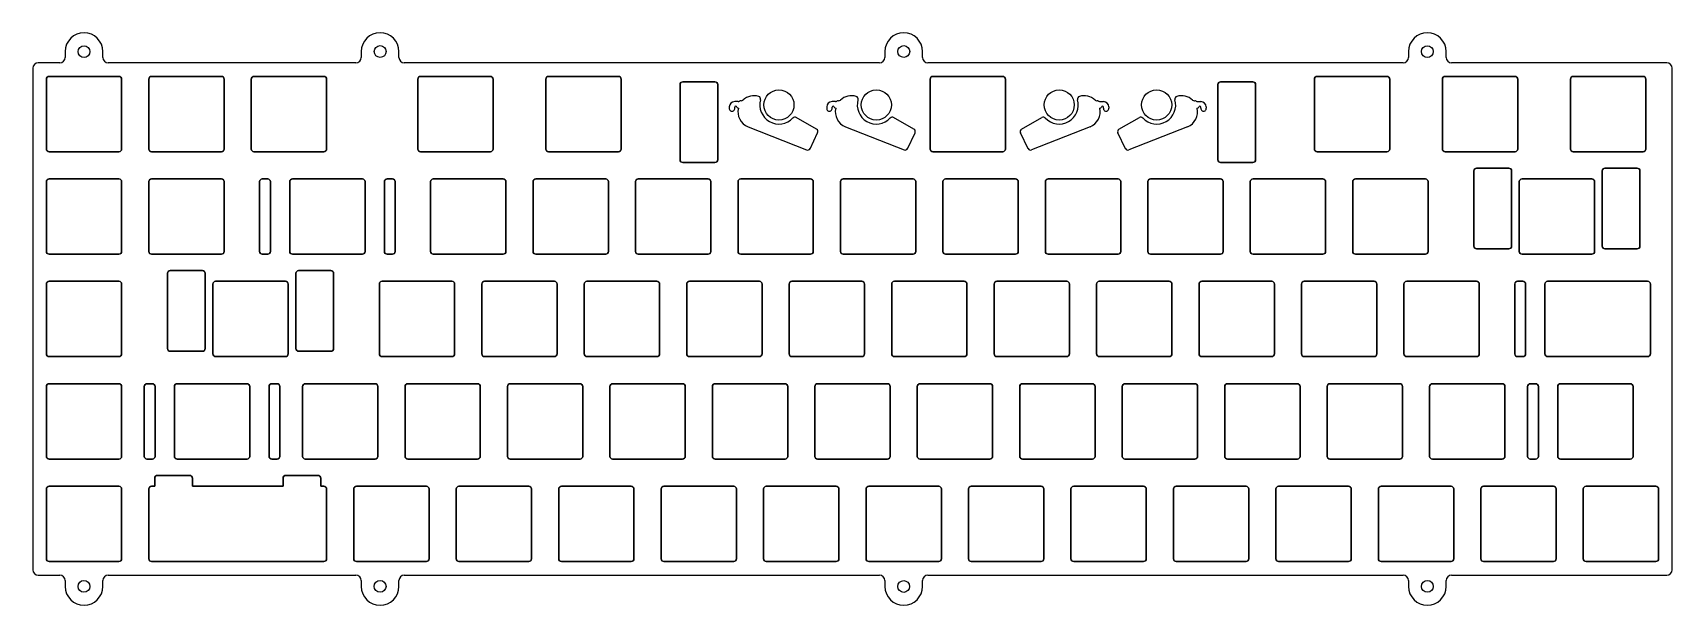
# Model space of a CAD drawing. Header units: millimetres. Extents: x -296 to 9, y 45 to 151.
import ezdxf

# ---------------------------------------------------------------- set-up
doc = ezdxf.new("R2010")
doc.units = ezdxf.units.MM
doc.layers.get('0').update_dxf_attribs({"linetype": 'CONTINUOUS'})

msp = doc.modelspace()

# ---------------------------------------------------------------- linework, layer by layer
for p, q in [((-289.59, 147.78), (-289.59, 146.68)), ((-289.59, 147.78), (-289.59, 146.68)), ((-282.59, 146.68), (-282.59, 147.78)), ((-282.59, 146.68), (-282.59, 147.78)), ((-234.54, 147.78), (-234.54, 146.68)), ((-234.54, 147.78), (-234.54, 146.68)), ((-227.54, 146.68), (-227.54, 147.78)), ((-227.54, 146.68), (-227.54, 147.78)), ((-137.19, 147.78), (-137.19, 146.68)), ((-137.19, 147.78), (-137.19, 146.68)), ((-130.19, 146.68), (-130.19, 147.78)), ((-130.19, 146.68), (-130.19, 147.78)), ((-39.84, 147.78), (-39.84, 146.68)), ((-39.84, 147.78), (-39.84, 146.68)), ((-32.84, 146.68), (-32.84, 147.78)), ((-32.84, 146.68), (-32.84, 147.78)), ((-295.61, 144.68), (-295.61, 51.43)), ((-295.61, 144.68), (-295.61, 51.43)), ((-290.59, 145.68), (-294.61, 145.68)), ((-290.59, 145.68), (-294.61, 145.68)), ((-235.54, 145.68), (-281.59, 145.68)), ((-235.54, 145.68), (-281.59, 145.68)), ((-138.19, 145.68), (-226.54, 145.68)), ((-138.19, 145.68), (-226.54, 145.68)), ((-40.84, 145.68), (-129.19, 145.68)), ((-40.84, 145.68), (-129.19, 145.68)), ((8.19, 145.68), (-31.84, 145.68)), ((8.19, 145.68), (-31.84, 145.68)), ((9.19, 51.43), (9.19, 144.68)), ((9.19, 51.43), (9.19, 144.68)), ((-293.09, 142.66), (-293.09, 129.66)), ((-279.59, 143.16), (-292.59, 143.16)), ((-279.09, 129.66), (-279.09, 142.66)), ((-274.04, 129.66), (-274.04, 142.66)), ((-273.54, 143.16), (-260.54, 143.16)), ((-260.04, 142.66), (-260.04, 129.66)), ((-254.99, 142.66), (-254.99, 129.66)), ((-241.49, 143.16), (-254.49, 143.16)), ((-240.99, 129.66), (-240.99, 142.66)), ((-224.03, 142.66), (-224.03, 129.66)), ((-210.53, 143.16), (-223.53, 143.16)), ((-210.03, 129.66), (-210.03, 142.66)), ((-200.22, 142.66), (-200.22, 129.66)), ((-186.72, 143.16), (-199.72, 143.16)), ((-186.22, 129.66), (-186.22, 142.66)), ((-175.28, 127.66), (-175.28, 141.66)), ((-174.78, 142.16), (-168.78, 142.16)), ((-168.28, 141.66), (-168.28, 127.66)), ((-128.78, 129.66), (-128.78, 142.66)), ((-128.28, 143.16), (-115.28, 143.16)), ((-114.78, 142.66), (-114.78, 129.66)), ((-75.28, 141.66), (-75.28, 127.66)), ((-68.78, 142.16), (-74.78, 142.16)), ((-68.28, 127.66), (-68.28, 141.66)), ((-57.34, 142.66), (-57.34, 129.66)), ((-43.84, 143.16), (-56.84, 143.16)), ((-43.34, 129.66), (-43.34, 142.66)), ((-33.53, 129.66), (-33.53, 142.66)), ((-33.03, 143.16), (-20.03, 143.16)), ((-19.53, 142.66), (-19.53, 129.66)), ((-9.72, 142.66), (-9.72, 129.66)), ((3.78, 143.16), (-9.22, 143.16)), ((4.28, 129.66), (4.28, 142.66)), ((-166.12, 137.48), (-166.12, 137.28)), ((-166.12, 137.48), (-166.12, 137.28)), ((-164.5, 138.48), (-165.12, 138.48)), ((-164.5, 138.48), (-165.12, 138.48)), ((-165.12, 137.28), (-165.12, 137.43)), ((-165.12, 137.28), (-165.12, 137.43)), ((-164.22, 138.56), (-164.25, 138.55)), ((-164.22, 138.56), (-164.25, 138.55)), ((-163.91, 138.63), (-163.97, 138.63)), ((-163.91, 138.63), (-163.97, 138.63)), ((-148.01, 137.48), (-148.01, 137.28)), ((-148.01, 137.48), (-148.01, 137.28)), ((-146.39, 138.48), (-147.01, 138.48)), ((-146.39, 138.48), (-147.01, 138.48)), ((-147.01, 137.28), (-147.01, 137.43)), ((-147.01, 137.28), (-147.01, 137.43)), ((-146.11, 138.56), (-146.14, 138.55)), ((-146.11, 138.56), (-146.14, 138.55)), ((-145.8, 138.63), (-145.86, 138.63)), ((-145.8, 138.63), (-145.86, 138.63)), ((-97.76, 138.63), (-97.7, 138.63)), ((-97.76, 138.63), (-97.7, 138.63)), ((-97.45, 138.56), (-97.42, 138.55)), ((-97.45, 138.56), (-97.42, 138.55)), ((-97.17, 138.48), (-96.56, 138.48)), ((-97.17, 138.48), (-96.56, 138.48)), ((-96.56, 137.28), (-96.56, 137.43)), ((-96.56, 137.28), (-96.56, 137.43)), ((-95.56, 137.48), (-95.56, 137.28)), ((-95.56, 137.48), (-95.56, 137.28)), ((-79.65, 138.63), (-79.59, 138.63)), ((-79.65, 138.63), (-79.59, 138.63)), ((-79.34, 138.56), (-79.31, 138.55)), ((-79.34, 138.56), (-79.31, 138.55)), ((-79.06, 138.48), (-78.45, 138.48)), ((-79.06, 138.48), (-78.45, 138.48)), ((-78.45, 137.28), (-78.45, 137.43)), ((-78.45, 137.28), (-78.45, 137.43)), ((-77.45, 137.48), (-77.45, 137.28)), ((-77.45, 137.48), (-77.45, 137.28)), ((-149.89, 133.33), (-153.68, 135.52)), ((-149.89, 133.33), (-153.68, 135.52)), ((-131.78, 133.33), (-135.57, 135.52)), ((-131.78, 133.33), (-135.57, 135.52)), ((-111.79, 133.33), (-107.99, 135.52)), ((-111.79, 133.33), (-107.99, 135.52)), ((-93.68, 133.33), (-89.88, 135.52)), ((-93.68, 133.33), (-89.88, 135.52)), ((-162.62, 133.79), (-151.74, 129.49)), ((-162.62, 133.79), (-151.74, 129.49)), ((-151.11, 129.73), (-149.69, 132.68)), ((-151.11, 129.73), (-149.69, 132.68)), ((-144.51, 133.79), (-133.63, 129.49)), ((-144.51, 133.79), (-133.63, 129.49)), ((-133, 129.73), (-131.58, 132.68)), ((-133, 129.73), (-131.58, 132.68)), ((-110.56, 129.73), (-111.99, 132.68)), ((-110.56, 129.73), (-111.99, 132.68)), ((-99.05, 133.79), (-109.93, 129.49)), ((-99.05, 133.79), (-109.93, 129.49)), ((-92.45, 129.73), (-93.88, 132.68)), ((-92.45, 129.73), (-93.88, 132.68)), ((-80.94, 133.79), (-91.82, 129.49)), ((-80.94, 133.79), (-91.82, 129.49)), ((-292.59, 129.16), (-292.1, 129.16)), ((-292.1, 129.16), (-292.09, 129.16)), ((-292.09, 129.16), (-280.09, 129.16)), ((-280.09, 129.16), (-280.07, 129.16)), ((-280.07, 129.16), (-279.59, 129.16)), ((-273.05, 129.16), (-273.54, 129.16)), ((-273.04, 129.16), (-273.05, 129.16)), ((-261.04, 129.16), (-273.04, 129.16)), ((-261.02, 129.16), (-261.04, 129.16)), ((-260.54, 129.16), (-261.02, 129.16)), ((-254.49, 129.16), (-254, 129.16)), ((-254, 129.16), (-253.99, 129.16)), ((-253.99, 129.16), (-241.99, 129.16)), ((-241.99, 129.16), (-241.97, 129.16)), ((-241.97, 129.16), (-241.49, 129.16)), ((-223.53, 129.16), (-223.05, 129.16)), ((-223.05, 129.16), (-223.03, 129.16)), ((-223.03, 129.16), (-211.03, 129.16)), ((-211.03, 129.16), (-211.02, 129.16)), ((-211.02, 129.16), (-210.53, 129.16)), ((-199.72, 129.16), (-199.23, 129.16)), ((-199.23, 129.16), (-199.22, 129.16)), ((-199.22, 129.16), (-187.22, 129.16)), ((-187.22, 129.16), (-187.21, 129.16)), ((-187.21, 129.16), (-186.72, 129.16)), ((-127.8, 129.16), (-128.28, 129.16)), ((-127.78, 129.16), (-127.8, 129.16)), ((-115.78, 129.16), (-127.78, 129.16)), ((-115.77, 129.16), (-115.78, 129.16)), ((-115.28, 129.16), (-115.77, 129.16)), ((-56.84, 129.16), (-56.36, 129.16)), ((-56.36, 129.16), (-56.34, 129.16)), ((-56.34, 129.16), (-44.34, 129.16)), ((-44.34, 129.16), (-44.33, 129.16)), ((-44.33, 129.16), (-43.84, 129.16)), ((-32.55, 129.16), (-33.03, 129.16)), ((-32.53, 129.16), (-32.55, 129.16)), ((-20.53, 129.16), (-32.53, 129.16)), ((-20.52, 129.16), (-20.53, 129.16)), ((-20.03, 129.16), (-20.52, 129.16)), ((-9.22, 129.16), (-8.73, 129.16)), ((-8.73, 129.16), (-8.72, 129.16)), ((-8.72, 129.16), (3.28, 129.16)), ((3.28, 129.16), (3.29, 129.16)), ((3.29, 129.16), (3.78, 129.16)), ((-174.3, 127.16), (-174.78, 127.16)), ((-174.28, 127.16), (-174.3, 127.16)), ((-169.28, 127.16), (-174.28, 127.16)), ((-169.27, 127.16), (-169.28, 127.16)), ((-168.78, 127.16), (-169.27, 127.16)), ((-74.78, 127.16), (-74.3, 127.16)), ((-74.3, 127.16), (-74.28, 127.16)), ((-74.28, 127.16), (-69.28, 127.16)), ((-69.28, 127.16), (-69.27, 127.16)), ((-69.27, 127.16), (-68.78, 127.16)), ((-27.68, 111.61), (-27.68, 125.61)), ((-27.18, 126.11), (-21.18, 126.11)), ((-20.68, 125.61), (-20.68, 111.61)), ((-3.81, 111.61), (-3.81, 125.61)), ((-3.31, 126.11), (2.69, 126.11)), ((3.19, 125.61), (3.19, 111.61)), ((-293.09, 123.61), (-293.09, 110.61)), ((-279.59, 124.11), (-292.59, 124.11)), ((-279.09, 110.61), (-279.09, 123.61)), ((-274.04, 110.61), (-274.04, 123.61)), ((-273.54, 124.11), (-260.54, 124.11)), ((-260.04, 123.61), (-260.04, 110.61)), ((-253.44, 123.61), (-253.44, 110.61)), ((-251.94, 124.11), (-252.94, 124.11)), ((-251.44, 110.61), (-251.44, 123.61)), ((-247.84, 123.61), (-247.84, 110.61)), ((-234.34, 124.11), (-247.34, 124.11)), ((-233.84, 110.61), (-233.84, 123.61)), ((-230.24, 110.61), (-230.24, 123.61)), ((-229.74, 124.11), (-228.74, 124.11)), ((-228.24, 123.61), (-228.24, 110.61)), ((-221.65, 123.61), (-221.65, 110.61)), ((-208.15, 124.11), (-221.15, 124.11)), ((-207.65, 110.61), (-207.65, 123.61)), ((-202.6, 123.61), (-202.6, 110.61)), ((-189.1, 124.11), (-202.1, 124.11)), ((-188.6, 110.61), (-188.6, 123.61)), ((-183.55, 123.61), (-183.55, 110.61)), ((-170.05, 124.11), (-183.05, 124.11)), ((-169.55, 110.61), (-169.55, 123.61)), ((-164.5, 123.61), (-164.5, 110.61)), ((-151, 124.11), (-164, 124.11)), ((-150.5, 110.61), (-150.5, 123.61)), ((-145.45, 123.61), (-145.45, 110.61)), ((-131.95, 124.11), (-144.95, 124.11)), ((-131.45, 110.61), (-131.45, 123.61)), ((-126.4, 123.61), (-126.4, 110.61)), ((-112.9, 124.11), (-125.9, 124.11)), ((-112.4, 110.61), (-112.4, 123.61)), ((-107.35, 110.61), (-107.35, 123.61)), ((-106.85, 124.11), (-93.85, 124.11)), ((-93.35, 123.61), (-93.35, 110.61)), ((-88.3, 123.61), (-88.3, 110.61)), ((-74.8, 124.11), (-87.8, 124.11)), ((-74.3, 110.61), (-74.3, 123.61)), ((-69.25, 123.61), (-69.25, 110.61)), ((-55.75, 124.11), (-68.75, 124.11)), ((-55.25, 110.61), (-55.25, 123.61)), ((-50.2, 123.61), (-50.2, 110.61)), ((-36.7, 124.11), (-49.7, 124.11)), ((-36.2, 110.61), (-36.2, 123.61)), ((-19.24, 110.61), (-19.24, 123.61)), ((-18.74, 124.11), (-5.74, 124.11)), ((-5.24, 123.61), (-5.24, 110.61)), ((-292.59, 110.11), (-292.1, 110.11)), ((-292.1, 110.11), (-292.09, 110.11)), ((-292.09, 110.11), (-280.09, 110.11)), ((-280.09, 110.11), (-280.07, 110.11)), ((-280.07, 110.11), (-279.59, 110.11)), ((-273.05, 110.11), (-273.54, 110.11)), ((-273.04, 110.11), (-273.05, 110.11)), ((-261.04, 110.11), (-273.04, 110.11)), ((-261.02, 110.11), (-261.04, 110.11)), ((-260.54, 110.11), (-261.02, 110.11)), ((-252.94, 110.11), (-252.46, 110.11)), ((-252.46, 110.11), (-252.43, 110.11)), ((-252.43, 110.11), (-251.94, 110.11)), ((-247.34, 110.11), (-246.86, 110.11)), ((-246.86, 110.11), (-246.84, 110.11)), ((-246.84, 110.11), (-234.84, 110.11)), ((-234.84, 110.11), (-234.83, 110.11)), ((-234.83, 110.11), (-234.34, 110.11)), ((-229.26, 110.11), (-229.74, 110.11)), ((-229.23, 110.11), (-229.26, 110.11)), ((-228.74, 110.11), (-229.23, 110.11)), ((-221.15, 110.11), (-220.66, 110.11)), ((-220.66, 110.11), (-220.65, 110.11)), ((-220.65, 110.11), (-208.65, 110.11)), ((-208.65, 110.11), (-208.64, 110.11)), ((-208.64, 110.11), (-208.15, 110.11)), ((-202.1, 110.11), (-201.61, 110.11)), ((-201.61, 110.11), (-201.6, 110.11)), ((-201.6, 110.11), (-189.6, 110.11)), ((-189.6, 110.11), (-189.59, 110.11)), ((-189.59, 110.11), (-189.1, 110.11)), ((-183.05, 110.11), (-182.56, 110.11)), ((-182.56, 110.11), (-182.55, 110.11)), ((-182.55, 110.11), (-170.55, 110.11)), ((-170.55, 110.11), (-170.54, 110.11)), ((-170.54, 110.11), (-170.05, 110.11)), ((-164, 110.11), (-163.51, 110.11)), ((-163.51, 110.11), (-163.5, 110.11)), ((-163.5, 110.11), (-151.5, 110.11)), ((-151.5, 110.11), (-151.49, 110.11)), ((-151.49, 110.11), (-151, 110.11)), ((-144.95, 110.11), (-144.46, 110.11)), ((-144.46, 110.11), (-144.45, 110.11)), ((-144.45, 110.11), (-132.45, 110.11)), ((-132.45, 110.11), (-132.44, 110.11)), ((-132.44, 110.11), (-131.95, 110.11)), ((-125.9, 110.11), (-125.41, 110.11)), ((-125.41, 110.11), (-125.4, 110.11)), ((-125.4, 110.11), (-113.4, 110.11)), ((-113.4, 110.11), (-113.39, 110.11)), ((-113.39, 110.11), (-112.9, 110.11)), ((-106.36, 110.11), (-106.85, 110.11)), ((-106.35, 110.11), (-106.36, 110.11)), ((-94.35, 110.11), (-106.35, 110.11)), ((-94.34, 110.11), (-94.35, 110.11)), ((-93.85, 110.11), (-94.34, 110.11)), ((-87.8, 110.11), (-87.31, 110.11)), ((-87.31, 110.11), (-87.3, 110.11)), ((-87.3, 110.11), (-75.3, 110.11)), ((-75.3, 110.11), (-75.29, 110.11)), ((-75.29, 110.11), (-74.8, 110.11)), ((-68.75, 110.11), (-68.26, 110.11)), ((-68.26, 110.11), (-68.25, 110.11)), ((-68.25, 110.11), (-56.25, 110.11)), ((-56.25, 110.11), (-56.24, 110.11)), ((-56.24, 110.11), (-55.75, 110.11)), ((-49.7, 110.11), (-49.21, 110.11)), ((-49.21, 110.11), (-49.2, 110.11)), ((-49.2, 110.11), (-37.2, 110.11)), ((-37.2, 110.11), (-37.19, 110.11)), ((-37.19, 110.11), (-36.7, 110.11)), ((-26.7, 111.11), (-27.18, 111.11)), ((-26.68, 111.11), (-26.7, 111.11)), ((-21.68, 111.11), (-26.68, 111.11)), ((-21.67, 111.11), (-21.68, 111.11)), ((-21.18, 111.11), (-21.67, 111.11)), ((-18.26, 110.11), (-18.74, 110.11)), ((-18.24, 110.11), (-18.26, 110.11)), ((-6.24, 110.11), (-18.24, 110.11)), ((-6.23, 110.11), (-6.24, 110.11)), ((-5.74, 110.11), (-6.23, 110.11)), ((-2.82, 111.11), (-3.31, 111.11)), ((-2.81, 111.11), (-2.82, 111.11)), ((2.19, 111.11), (-2.81, 111.11)), ((2.21, 111.11), (2.19, 111.11)), ((2.69, 111.11), (2.21, 111.11)), ((-264.07, 107.06), (-270.07, 107.06)), ((-240.19, 107.06), (-246.19, 107.06)), ((-293.09, 104.56), (-293.09, 91.56)), ((-279.59, 105.06), (-292.59, 105.06)), ((-279.09, 91.56), (-279.09, 104.56)), ((-270.57, 106.56), (-270.57, 92.56)), ((-263.57, 92.56), (-263.57, 106.56)), ((-262.13, 104.56), (-262.13, 91.56)), ((-248.63, 105.06), (-261.63, 105.06)), ((-248.13, 91.56), (-248.13, 104.56)), ((-246.69, 106.56), (-246.69, 92.56)), ((-239.69, 92.56), (-239.69, 106.56)), ((-231.18, 91.56), (-231.18, 104.56)), ((-230.68, 105.06), (-217.68, 105.06)), ((-217.18, 104.56), (-217.18, 91.56)), ((-212.13, 104.56), (-212.13, 91.56)), ((-198.63, 105.06), (-211.63, 105.06)), ((-198.13, 91.56), (-198.13, 104.56)), ((-193.08, 104.56), (-193.08, 91.56)), ((-179.58, 105.06), (-192.58, 105.06)), ((-179.08, 91.56), (-179.08, 104.56)), ((-174.03, 91.56), (-174.03, 104.56)), ((-173.53, 105.06), (-160.53, 105.06)), ((-160.03, 104.56), (-160.03, 91.56)), ((-154.98, 91.56), (-154.98, 104.56)), ((-154.48, 105.06), (-141.48, 105.06)), ((-140.98, 104.56), (-140.98, 91.56)), ((-135.93, 91.56), (-135.93, 104.56)), ((-135.43, 105.06), (-122.43, 105.06)), ((-121.93, 104.56), (-121.93, 91.56)), ((-116.88, 104.56), (-116.88, 91.56)), ((-103.38, 105.06), (-116.38, 105.06)), ((-102.88, 91.56), (-102.88, 104.56)), ((-97.83, 91.56), (-97.83, 104.56)), ((-97.33, 105.06), (-84.33, 105.06)), ((-83.83, 104.56), (-83.83, 91.56)), ((-78.78, 91.56), (-78.78, 104.56)), ((-78.28, 105.06), (-65.28, 105.06)), ((-64.78, 104.56), (-64.78, 91.56)), ((-59.73, 104.56), (-59.73, 91.56)), ((-46.23, 105.06), (-59.23, 105.06)), ((-45.73, 91.56), (-45.73, 104.56)), ((-40.68, 104.56), (-40.68, 91.56)), ((-27.18, 105.06), (-40.18, 105.06)), ((-26.68, 91.56), (-26.68, 104.56)), ((-20.08, 91.56), (-20.08, 104.56)), ((-19.58, 105.06), (-18.58, 105.06)), ((-18.08, 104.56), (-18.08, 91.56)), ((-14.48, 104.56), (-14.48, 91.56)), ((4.62, 105.06), (-13.98, 105.06)), ((5.12, 91.56), (5.12, 104.56)), ((-270.07, 92.06), (-269.58, 92.06)), ((-269.58, 92.06), (-269.57, 92.06)), ((-269.57, 92.06), (-264.57, 92.06)), ((-264.57, 92.06), (-264.56, 92.06)), ((-264.56, 92.06), (-264.07, 92.06)), ((-246.19, 92.06), (-245.71, 92.06)), ((-245.71, 92.06), (-245.69, 92.06)), ((-245.69, 92.06), (-240.69, 92.06)), ((-240.69, 92.06), (-240.68, 92.06)), ((-240.68, 92.06), (-240.19, 92.06)), ((-292.59, 91.06), (-292.1, 91.06)), ((-292.1, 91.06), (-292.09, 91.06)), ((-292.09, 91.06), (-280.09, 91.06)), ((-280.09, 91.06), (-280.07, 91.06)), ((-280.07, 91.06), (-279.59, 91.06)), ((-261.63, 91.06), (-261.15, 91.06)), ((-261.15, 91.06), (-261.13, 91.06)), ((-261.13, 91.06), (-249.13, 91.06)), ((-249.13, 91.06), (-249.12, 91.06)), ((-249.12, 91.06), (-248.63, 91.06)), ((-230.19, 91.06), (-230.68, 91.06)), ((-230.18, 91.06), (-230.19, 91.06)), ((-218.18, 91.06), (-230.18, 91.06)), ((-218.16, 91.06), (-218.18, 91.06)), ((-217.68, 91.06), (-218.16, 91.06)), ((-211.63, 91.06), (-211.14, 91.06)), ((-211.14, 91.06), (-211.13, 91.06)), ((-211.13, 91.06), (-199.13, 91.06)), ((-199.13, 91.06), (-199.11, 91.06)), ((-199.11, 91.06), (-198.63, 91.06)), ((-192.58, 91.06), (-192.09, 91.06)), ((-192.09, 91.06), (-192.08, 91.06)), ((-192.08, 91.06), (-180.08, 91.06)), ((-180.08, 91.06), (-180.06, 91.06)), ((-180.06, 91.06), (-179.58, 91.06)), ((-173.04, 91.06), (-173.53, 91.06)), ((-173.03, 91.06), (-173.04, 91.06)), ((-161.03, 91.06), (-173.03, 91.06)), ((-161.01, 91.06), (-161.03, 91.06)), ((-160.53, 91.06), (-161.01, 91.06)), ((-153.99, 91.06), (-154.48, 91.06)), ((-153.98, 91.06), (-153.99, 91.06)), ((-141.98, 91.06), (-153.98, 91.06)), ((-141.96, 91.06), (-141.98, 91.06)), ((-141.48, 91.06), (-141.96, 91.06)), ((-134.94, 91.06), (-135.43, 91.06)), ((-134.93, 91.06), (-134.94, 91.06)), ((-122.93, 91.06), (-134.93, 91.06)), ((-122.91, 91.06), (-122.93, 91.06)), ((-122.43, 91.06), (-122.91, 91.06)), ((-116.38, 91.06), (-115.89, 91.06)), ((-115.89, 91.06), (-115.88, 91.06)), ((-115.88, 91.06), (-103.88, 91.06)), ((-103.88, 91.06), (-103.86, 91.06)), ((-103.86, 91.06), (-103.38, 91.06)), ((-96.84, 91.06), (-97.33, 91.06)), ((-96.83, 91.06), (-96.84, 91.06)), ((-84.83, 91.06), (-96.83, 91.06)), ((-84.81, 91.06), (-84.83, 91.06)), ((-84.33, 91.06), (-84.81, 91.06)), ((-77.79, 91.06), (-78.28, 91.06)), ((-77.78, 91.06), (-77.79, 91.06)), ((-65.78, 91.06), (-77.78, 91.06)), ((-65.76, 91.06), (-65.78, 91.06)), ((-65.28, 91.06), (-65.76, 91.06)), ((-59.23, 91.06), (-58.74, 91.06)), ((-58.74, 91.06), (-58.73, 91.06)), ((-58.73, 91.06), (-46.73, 91.06)), ((-46.73, 91.06), (-46.71, 91.06)), ((-46.71, 91.06), (-46.23, 91.06)), ((-40.18, 91.06), (-39.69, 91.06)), ((-39.69, 91.06), (-39.68, 91.06)), ((-39.68, 91.06), (-27.68, 91.06)), ((-27.68, 91.06), (-27.66, 91.06)), ((-27.66, 91.06), (-27.18, 91.06)), ((-19.1, 91.06), (-19.58, 91.06)), ((-19.07, 91.06), (-19.1, 91.06)), ((-18.58, 91.06), (-19.07, 91.06)), ((-13.98, 91.06), (-13.5, 91.06)), ((-13.5, 91.06), (-13.48, 91.06)), ((-13.48, 91.06), (3.28, 91.06)), ((3.28, 91.06), (3.29, 91.06)), ((3.29, 91.06), (4.1, 91.06)), ((4.1, 91.06), (4.13, 91.06)), ((4.13, 91.06), (4.62, 91.06)), ((-293.09, 72.51), (-293.09, 85.51)), ((-292.59, 86.01), (-279.59, 86.01)), ((-279.09, 85.51), (-279.09, 72.51)), ((-274.88, 85.51), (-274.88, 72.51)), ((-273.38, 86.01), (-274.38, 86.01)), ((-272.88, 72.51), (-272.88, 85.51)), ((-269.28, 72.51), (-269.28, 85.51)), ((-268.78, 86.01), (-255.78, 86.01)), ((-255.28, 85.51), (-255.28, 72.51)), ((-251.68, 85.51), (-251.68, 72.51)), ((-250.18, 86.01), (-251.18, 86.01)), ((-249.68, 72.51), (-249.68, 85.51)), ((-245.46, 85.51), (-245.46, 72.51)), ((-231.96, 86.01), (-244.96, 86.01)), ((-231.46, 72.51), (-231.46, 85.51)), ((-226.41, 85.51), (-226.41, 72.51)), ((-212.91, 86.01), (-225.91, 86.01)), ((-212.41, 72.51), (-212.41, 85.51)), ((-207.36, 85.51), (-207.36, 72.51)), ((-193.86, 86.01), (-206.86, 86.01)), ((-193.36, 72.51), (-193.36, 85.51)), ((-188.31, 85.51), (-188.31, 72.51)), ((-174.81, 86.01), (-187.81, 86.01)), ((-174.31, 72.51), (-174.31, 85.51)), ((-169.26, 85.51), (-169.26, 72.51)), ((-155.76, 86.01), (-168.76, 86.01)), ((-155.26, 72.51), (-155.26, 85.51)), ((-150.21, 85.51), (-150.21, 72.51)), ((-136.71, 86.01), (-149.71, 86.01)), ((-136.21, 72.51), (-136.21, 85.51)), ((-131.16, 85.51), (-131.16, 72.51)), ((-117.66, 86.01), (-130.66, 86.01)), ((-117.16, 72.51), (-117.16, 85.51)), ((-112.11, 85.51), (-112.11, 72.51)), ((-98.61, 86.01), (-111.61, 86.01)), ((-98.11, 72.51), (-98.11, 85.51)), ((-93.06, 72.51), (-93.06, 85.51)), ((-92.56, 86.01), (-79.56, 86.01)), ((-79.06, 85.51), (-79.06, 72.51)), ((-74.01, 85.51), (-74.01, 72.51)), ((-60.51, 86.01), (-73.51, 86.01)), ((-60.01, 72.51), (-60.01, 85.51)), ((-54.96, 72.51), (-54.96, 85.51)), ((-54.46, 86.01), (-41.46, 86.01)), ((-40.96, 85.51), (-40.96, 72.51)), ((-35.91, 85.51), (-35.91, 72.51)), ((-22.41, 86.01), (-35.41, 86.01)), ((-21.91, 72.51), (-21.91, 85.51)), ((-17.7, 85.51), (-17.7, 72.51)), ((-16.2, 86.01), (-17.2, 86.01)), ((-15.7, 72.51), (-15.7, 85.51)), ((-12.1, 85.51), (-12.1, 72.51)), ((1.4, 86.01), (-11.6, 86.01)), ((1.9, 72.51), (1.9, 85.51)), ((-292.1, 72.01), (-292.59, 72.01)), ((-292.09, 72.01), (-292.1, 72.01)), ((-280.09, 72.01), (-292.09, 72.01)), ((-280.07, 72.01), (-280.09, 72.01)), ((-279.59, 72.01), (-280.07, 72.01)), ((-274.38, 72.01), (-273.89, 72.01)), ((-273.89, 72.01), (-273.86, 72.01)), ((-273.86, 72.01), (-273.38, 72.01)), ((-268.29, 72.01), (-268.78, 72.01)), ((-268.28, 72.01), (-268.29, 72.01)), ((-256.28, 72.01), (-268.28, 72.01)), ((-256.26, 72.01), (-256.28, 72.01)), ((-255.78, 72.01), (-256.26, 72.01)), ((-251.18, 72.01), (-250.69, 72.01)), ((-250.69, 72.01), (-250.66, 72.01)), ((-250.66, 72.01), (-250.18, 72.01)), ((-244.96, 72.01), (-244.48, 72.01)), ((-244.48, 72.01), (-244.46, 72.01)), ((-244.46, 72.01), (-232.46, 72.01)), ((-232.46, 72.01), (-232.45, 72.01)), ((-232.45, 72.01), (-231.96, 72.01)), ((-225.91, 72.01), (-225.43, 72.01)), ((-225.43, 72.01), (-225.41, 72.01)), ((-225.41, 72.01), (-213.41, 72.01)), ((-213.41, 72.01), (-213.4, 72.01)), ((-213.4, 72.01), (-212.91, 72.01)), ((-206.86, 72.01), (-206.38, 72.01)), ((-206.38, 72.01), (-206.36, 72.01)), ((-206.36, 72.01), (-194.36, 72.01)), ((-194.36, 72.01), (-194.35, 72.01)), ((-194.35, 72.01), (-193.86, 72.01)), ((-187.81, 72.01), (-187.33, 72.01)), ((-187.33, 72.01), (-187.31, 72.01)), ((-187.31, 72.01), (-175.31, 72.01)), ((-175.31, 72.01), (-175.3, 72.01)), ((-175.3, 72.01), (-174.81, 72.01)), ((-168.76, 72.01), (-168.28, 72.01)), ((-168.28, 72.01), (-168.26, 72.01)), ((-168.26, 72.01), (-156.26, 72.01)), ((-156.26, 72.01), (-156.25, 72.01)), ((-156.25, 72.01), (-155.76, 72.01)), ((-149.71, 72.01), (-149.23, 72.01)), ((-149.23, 72.01), (-149.21, 72.01)), ((-149.21, 72.01), (-137.21, 72.01)), ((-137.21, 72.01), (-137.2, 72.01)), ((-137.2, 72.01), (-136.71, 72.01)), ((-130.66, 72.01), (-130.18, 72.01)), ((-130.18, 72.01), (-130.16, 72.01)), ((-130.16, 72.01), (-118.16, 72.01)), ((-118.16, 72.01), (-118.15, 72.01)), ((-118.15, 72.01), (-117.66, 72.01)), ((-111.61, 72.01), (-111.13, 72.01)), ((-111.13, 72.01), (-111.11, 72.01)), ((-111.11, 72.01), (-99.11, 72.01)), ((-99.11, 72.01), (-99.1, 72.01)), ((-99.1, 72.01), (-98.61, 72.01)), ((-92.08, 72.01), (-92.56, 72.01)), ((-92.06, 72.01), (-92.08, 72.01)), ((-80.06, 72.01), (-92.06, 72.01)), ((-80.05, 72.01), (-80.06, 72.01)), ((-79.56, 72.01), (-80.05, 72.01)), ((-73.51, 72.01), (-73.03, 72.01)), ((-73.03, 72.01), (-73.01, 72.01)), ((-73.01, 72.01), (-61.01, 72.01)), ((-61.01, 72.01), (-61, 72.01)), ((-61, 72.01), (-60.51, 72.01)), ((-53.98, 72.01), (-54.46, 72.01)), ((-53.96, 72.01), (-53.98, 72.01)), ((-41.96, 72.01), (-53.96, 72.01)), ((-41.95, 72.01), (-41.96, 72.01)), ((-41.46, 72.01), (-41.95, 72.01)), ((-35.41, 72.01), (-34.93, 72.01)), ((-34.93, 72.01), (-34.91, 72.01)), ((-34.91, 72.01), (-22.91, 72.01)), ((-22.91, 72.01), (-22.9, 72.01)), ((-22.9, 72.01), (-22.41, 72.01)), ((-17.2, 72.01), (-16.71, 72.01)), ((-16.71, 72.01), (-16.69, 72.01)), ((-16.69, 72.01), (-16.2, 72.01)), ((-11.6, 72.01), (-11.11, 72.01)), ((-11.11, 72.01), (-11.1, 72.01)), ((-11.1, 72.01), (0.9, 72.01)), ((0.9, 72.01), (0.91, 72.01)), ((0.91, 72.01), (1.4, 72.01)), ((-272.95, 66.96), (-272.95, 68.46)), ((-272.45, 68.96), (-266.45, 68.96)), ((-265.95, 68.46), (-265.95, 66.96)), ((-249.08, 66.96), (-249.08, 68.46)), ((-248.58, 68.96), (-242.58, 68.96)), ((-242.08, 68.46), (-242.08, 66.96)), ((-293.09, 66.46), (-293.09, 53.46)), ((-279.59, 66.96), (-292.59, 66.96)), ((-279.09, 53.46), (-279.09, 66.46)), ((-274.04, 53.46), (-274.04, 66.46)), ((-273.54, 66.96), (-272.95, 66.96)), ((-265.95, 66.96), (-249.08, 66.96)), ((-242.08, 66.96), (-241.49, 66.96)), ((-240.99, 66.46), (-240.99, 53.46)), ((-235.94, 66.46), (-235.94, 53.46)), ((-222.44, 66.96), (-235.44, 66.96)), ((-221.94, 53.46), (-221.94, 66.46)), ((-216.89, 66.46), (-216.89, 53.46)), ((-203.39, 66.96), (-216.39, 66.96)), ((-202.89, 53.46), (-202.89, 66.46)), ((-197.84, 66.46), (-197.84, 53.46)), ((-184.34, 66.96), (-197.34, 66.96)), ((-183.84, 53.46), (-183.84, 66.46)), ((-178.79, 53.46), (-178.79, 66.46)), ((-178.29, 66.96), (-165.29, 66.96)), ((-164.79, 66.46), (-164.79, 53.46)), ((-159.74, 66.46), (-159.74, 53.46)), ((-146.24, 66.96), (-159.24, 66.96)), ((-145.74, 53.46), (-145.74, 66.46)), ((-140.69, 53.46), (-140.69, 66.46)), ((-140.19, 66.96), (-127.19, 66.96)), ((-126.69, 66.46), (-126.69, 53.46)), ((-121.64, 53.46), (-121.64, 66.46)), ((-121.14, 66.96), (-108.14, 66.96)), ((-107.64, 66.46), (-107.64, 53.46)), ((-102.59, 66.46), (-102.59, 53.46)), ((-89.09, 66.96), (-102.09, 66.96)), ((-88.59, 53.46), (-88.59, 66.46)), ((-83.54, 66.46), (-83.54, 53.46)), ((-70.04, 66.96), (-83.04, 66.96)), ((-69.54, 53.46), (-69.54, 66.46)), ((-64.49, 53.46), (-64.49, 66.46)), ((-63.99, 66.96), (-50.99, 66.96)), ((-50.49, 66.46), (-50.49, 53.46)), ((-45.44, 66.46), (-45.44, 53.46)), ((-31.94, 66.96), (-44.94, 66.96)), ((-31.44, 53.46), (-31.44, 66.46)), ((-26.39, 53.46), (-26.39, 66.46)), ((-25.89, 66.96), (-12.89, 66.96)), ((-12.39, 66.46), (-12.39, 53.46)), ((-7.34, 66.46), (-7.34, 53.46)), ((6.16, 66.96), (-6.84, 66.96)), ((6.66, 53.46), (6.66, 66.46)), ((-292.59, 52.96), (-292.1, 52.96)), ((-292.1, 52.96), (-292.09, 52.96)), ((-292.09, 52.96), (-280.09, 52.96)), ((-280.09, 52.96), (-280.07, 52.96)), ((-280.07, 52.96), (-279.59, 52.96)), ((-273.05, 52.96), (-273.54, 52.96)), ((-273.04, 52.96), (-273.05, 52.96)), ((-241.99, 52.96), (-273.04, 52.96)), ((-241.97, 52.96), (-241.99, 52.96)), ((-241.49, 52.96), (-241.97, 52.96)), ((-235.44, 52.96), (-234.95, 52.96)), ((-234.95, 52.96), (-234.94, 52.96)), ((-234.94, 52.96), (-222.94, 52.96)), ((-222.94, 52.96), (-222.92, 52.96)), ((-222.92, 52.96), (-222.44, 52.96)), ((-216.39, 52.96), (-215.9, 52.96)), ((-215.9, 52.96), (-215.89, 52.96)), ((-215.89, 52.96), (-203.89, 52.96)), ((-203.89, 52.96), (-203.87, 52.96)), ((-203.87, 52.96), (-203.39, 52.96)), ((-197.34, 52.96), (-196.85, 52.96)), ((-196.85, 52.96), (-196.84, 52.96)), ((-196.84, 52.96), (-184.84, 52.96)), ((-184.84, 52.96), (-184.82, 52.96)), ((-184.82, 52.96), (-184.34, 52.96)), ((-177.8, 52.96), (-178.29, 52.96)), ((-177.79, 52.96), (-177.8, 52.96)), ((-165.79, 52.96), (-177.79, 52.96)), ((-165.77, 52.96), (-165.79, 52.96)), ((-165.29, 52.96), (-165.77, 52.96)), ((-159.24, 52.96), (-158.75, 52.96)), ((-158.75, 52.96), (-158.74, 52.96)), ((-158.74, 52.96), (-146.74, 52.96)), ((-146.74, 52.96), (-146.72, 52.96)), ((-146.72, 52.96), (-146.24, 52.96)), ((-139.7, 52.96), (-140.19, 52.96)), ((-139.69, 52.96), (-139.7, 52.96)), ((-127.69, 52.96), (-139.69, 52.96)), ((-127.67, 52.96), (-127.69, 52.96)), ((-127.19, 52.96), (-127.67, 52.96)), ((-120.65, 52.96), (-121.14, 52.96)), ((-120.64, 52.96), (-120.65, 52.96)), ((-108.64, 52.96), (-120.64, 52.96)), ((-108.62, 52.96), (-108.64, 52.96)), ((-108.14, 52.96), (-108.62, 52.96)), ((-102.09, 52.96), (-101.6, 52.96)), ((-101.6, 52.96), (-101.59, 52.96)), ((-101.59, 52.96), (-89.59, 52.96)), ((-89.59, 52.96), (-89.57, 52.96)), ((-89.57, 52.96), (-89.09, 52.96)), ((-83.04, 52.96), (-82.55, 52.96)), ((-82.55, 52.96), (-82.54, 52.96)), ((-82.54, 52.96), (-70.54, 52.96)), ((-70.54, 52.96), (-70.52, 52.96)), ((-70.52, 52.96), (-70.04, 52.96)), ((-63.5, 52.96), (-63.99, 52.96)), ((-63.49, 52.96), (-63.5, 52.96)), ((-51.49, 52.96), (-63.49, 52.96)), ((-51.47, 52.96), (-51.49, 52.96)), ((-50.99, 52.96), (-51.47, 52.96)), ((-44.94, 52.96), (-44.45, 52.96)), ((-44.45, 52.96), (-44.44, 52.96)), ((-44.44, 52.96), (-32.44, 52.96)), ((-32.44, 52.96), (-32.42, 52.96)), ((-32.42, 52.96), (-31.94, 52.96)), ((-25.4, 52.96), (-25.89, 52.96)), ((-25.39, 52.96), (-25.4, 52.96)), ((-13.39, 52.96), (-25.39, 52.96)), ((-13.37, 52.96), (-13.39, 52.96)), ((-12.89, 52.96), (-13.37, 52.96)), ((-6.84, 52.96), (-6.35, 52.96)), ((-6.35, 52.96), (-6.34, 52.96)), ((-6.34, 52.96), (5.66, 52.96)), ((5.66, 52.96), (5.68, 52.96)), ((5.68, 52.96), (6.16, 52.96)), ((-294.61, 50.43), (-290.59, 50.43)), ((-294.61, 50.43), (-290.59, 50.43)), ((-289.59, 49.43), (-289.59, 48.33)), ((-289.59, 49.43), (-289.59, 48.33)), ((-282.59, 48.33), (-282.59, 49.43)), ((-282.59, 48.33), (-282.59, 49.43)), ((-281.59, 50.43), (-235.54, 50.43)), ((-281.59, 50.43), (-235.54, 50.43)), ((-234.54, 49.43), (-234.54, 48.33)), ((-234.54, 49.43), (-234.54, 48.33)), ((-227.54, 48.33), (-227.54, 49.43)), ((-227.54, 48.33), (-227.54, 49.43)), ((-226.54, 50.43), (-138.19, 50.43)), ((-226.54, 50.43), (-138.19, 50.43)), ((-137.19, 49.43), (-137.19, 48.33)), ((-137.19, 49.43), (-137.19, 48.33)), ((-130.19, 48.33), (-130.19, 49.43)), ((-130.19, 48.33), (-130.19, 49.43)), ((-129.19, 50.43), (-40.84, 50.43)), ((-129.19, 50.43), (-40.84, 50.43)), ((-39.84, 49.43), (-39.84, 48.33)), ((-39.84, 49.43), (-39.84, 48.33)), ((-32.84, 48.33), (-32.84, 49.43)), ((-32.84, 48.33), (-32.84, 49.43)), ((-31.84, 50.43), (8.19, 50.43)), ((-31.84, 50.43), (8.19, 50.43))]:
    msp.add_line(p, q)
for points in [[(-280.07, 129.16), (-280.09, 129.16), (-292.09, 129.16), (-292.1, 129.16), (-292.59, 129.16, -0.414214), (-293.09, 129.66), (-293.09, 142.66, -0.414214), (-292.59, 143.16), (-279.59, 143.16, -0.414214), (-279.09, 142.66), (-279.09, 129.66, -0.414214), (-279.59, 129.16)], [(-273.54, 129.16), (-273.05, 129.16), (-273.04, 129.16), (-261.04, 129.16), (-261.02, 129.16), (-260.54, 129.16, 0.414214), (-260.04, 129.66), (-260.04, 142.66, 0.414214), (-260.54, 143.16), (-273.54, 143.16, 0.414214), (-274.04, 142.66), (-274.04, 129.66, 0.414214)], [(-240.99, 129.66, -0.414214), (-241.49, 129.16), (-241.97, 129.16), (-241.99, 129.16), (-253.99, 129.16), (-254, 129.16), (-254.49, 129.16, -0.414214), (-254.99, 129.66), (-254.99, 142.66, -0.414214), (-254.49, 143.16), (-241.49, 143.16, -0.414214), (-240.99, 142.66)], [(-223.53, 129.16, -0.414214), (-224.03, 129.66), (-224.03, 142.66, -0.414214), (-223.53, 143.16), (-210.53, 143.16, -0.414214), (-210.03, 142.66), (-210.03, 129.66, -0.414214), (-210.53, 129.16), (-211.02, 129.16), (-211.03, 129.16), (-223.03, 129.16), (-223.05, 129.16)], [(-187.22, 129.16), (-199.22, 129.16), (-199.23, 129.16), (-199.72, 129.16, -0.414214), (-200.22, 129.66), (-200.22, 142.66, -0.414214), (-199.72, 143.16), (-186.72, 143.16, -0.414214), (-186.22, 142.66), (-186.22, 129.66, -0.414214), (-186.72, 129.16), (-187.21, 129.16)], [(-168.78, 127.16, 0.414214), (-168.28, 127.66), (-168.28, 141.66, 0.414214), (-168.78, 142.16), (-174.78, 142.16, 0.414214), (-175.28, 141.66), (-175.28, 127.66, 0.414214), (-174.78, 127.16), (-174.3, 127.16), (-174.28, 127.16), (-169.28, 127.16), (-169.27, 127.16)], [(-128.78, 142.66), (-128.78, 129.66, 0.414214), (-128.28, 129.16), (-127.8, 129.16), (-127.78, 129.16), (-115.78, 129.16), (-115.77, 129.16), (-115.28, 129.16, 0.414214), (-114.78, 129.66), (-114.78, 142.66, 0.414214), (-115.28, 143.16), (-128.28, 143.16, 0.414214)], [(-75.28, 127.66), (-75.28, 141.66, -0.414214), (-74.78, 142.16), (-68.78, 142.16, -0.414214), (-68.28, 141.66), (-68.28, 127.66, -0.414214), (-68.78, 127.16), (-69.27, 127.16), (-69.28, 127.16), (-74.28, 127.16), (-74.3, 127.16), (-74.78, 127.16, -0.414214)], [(-43.34, 129.66, -0.414214), (-43.84, 129.16), (-44.33, 129.16), (-44.34, 129.16), (-56.34, 129.16), (-56.36, 129.16), (-56.84, 129.16, -0.414214), (-57.34, 129.66), (-57.34, 142.66, -0.414214), (-56.84, 143.16), (-43.84, 143.16, -0.414214), (-43.34, 142.66)], [(-19.53, 142.66, 0.414214), (-20.03, 143.16), (-33.03, 143.16, 0.414214), (-33.53, 142.66), (-33.53, 129.66, 0.414214), (-33.03, 129.16), (-32.55, 129.16), (-32.53, 129.16), (-20.53, 129.16), (-20.52, 129.16), (-20.03, 129.16, 0.414214), (-19.53, 129.66)], [(4.28, 142.66), (4.28, 129.66, -0.414214), (3.78, 129.16), (3.29, 129.16), (3.28, 129.16), (-8.72, 129.16), (-8.73, 129.16), (-9.22, 129.16, -0.414214), (-9.72, 129.66), (-9.72, 142.66, -0.414214), (-9.22, 143.16), (3.78, 143.16, -0.414214)], [(-27.68, 111.61, 0.414214), (-27.18, 111.11), (-26.7, 111.11), (-26.68, 111.11), (-21.68, 111.11), (-21.67, 111.11), (-21.18, 111.11, 0.414214), (-20.68, 111.61), (-20.68, 125.61, 0.414214), (-21.18, 126.11), (-27.18, 126.11, 0.414214), (-27.68, 125.61)], [(-2.82, 111.11), (-2.81, 111.11), (2.19, 111.11), (2.21, 111.11), (2.69, 111.11, 0.414214), (3.19, 111.61), (3.19, 125.61, 0.414214), (2.69, 126.11), (-3.31, 126.11, 0.414214), (-3.81, 125.61), (-3.81, 111.61, 0.414214), (-3.31, 111.11)], [(-292.59, 124.11), (-279.59, 124.11, -0.414214), (-279.09, 123.61), (-279.09, 110.61, -0.414214), (-279.59, 110.11), (-280.07, 110.11), (-280.09, 110.11), (-292.09, 110.11), (-292.1, 110.11), (-292.59, 110.11, -0.414214), (-293.09, 110.61), (-293.09, 123.61, -0.414214)], [(-260.54, 124.11), (-273.54, 124.11, 0.414214), (-274.04, 123.61), (-274.04, 110.61, 0.414214), (-273.54, 110.11), (-273.05, 110.11), (-273.04, 110.11), (-261.04, 110.11), (-261.02, 110.11), (-260.54, 110.11, 0.414214), (-260.04, 110.61), (-260.04, 123.61, 0.414214)], [(-251.94, 110.11), (-252.43, 110.11), (-252.46, 110.11), (-252.94, 110.11, -0.414214), (-253.44, 110.61), (-253.44, 123.61, -0.414214), (-252.94, 124.11), (-251.94, 124.11, -0.414214), (-251.44, 123.61), (-251.44, 110.61, -0.414214)], [(-234.83, 110.11), (-234.84, 110.11), (-246.84, 110.11), (-246.86, 110.11), (-247.34, 110.11, -0.414214), (-247.84, 110.61), (-247.84, 123.61, -0.414214), (-247.34, 124.11), (-234.34, 124.11, -0.414214), (-233.84, 123.61), (-233.84, 110.61, -0.414214), (-234.34, 110.11)], [(-229.23, 110.11), (-228.74, 110.11, 0.414214), (-228.24, 110.61), (-228.24, 123.61, 0.414214), (-228.74, 124.11), (-229.74, 124.11, 0.414214), (-230.24, 123.61), (-230.24, 110.61, 0.414214), (-229.74, 110.11), (-229.26, 110.11)], [(-208.15, 110.11), (-208.64, 110.11), (-208.65, 110.11), (-220.65, 110.11), (-220.66, 110.11), (-221.15, 110.11, -0.414214), (-221.65, 110.61), (-221.65, 123.61, -0.414214), (-221.15, 124.11), (-208.15, 124.11, -0.414214), (-207.65, 123.61), (-207.65, 110.61, -0.414214)], [(-202.1, 124.11), (-189.1, 124.11, -0.414214), (-188.6, 123.61), (-188.6, 110.61, -0.414214), (-189.1, 110.11), (-189.59, 110.11), (-189.6, 110.11), (-201.6, 110.11), (-201.61, 110.11), (-202.1, 110.11, -0.414214), (-202.6, 110.61), (-202.6, 123.61, -0.414214)], [(-182.56, 110.11), (-183.05, 110.11, -0.414214), (-183.55, 110.61), (-183.55, 123.61, -0.414214), (-183.05, 124.11), (-170.05, 124.11, -0.414214), (-169.55, 123.61), (-169.55, 110.61, -0.414214), (-170.05, 110.11), (-170.54, 110.11), (-170.55, 110.11), (-182.55, 110.11)], [(-163.51, 110.11), (-164, 110.11, -0.414214), (-164.5, 110.61), (-164.5, 123.61, -0.414214), (-164, 124.11), (-151, 124.11, -0.414214), (-150.5, 123.61), (-150.5, 110.61, -0.414214), (-151, 110.11), (-151.49, 110.11), (-151.5, 110.11), (-163.5, 110.11)], [(-131.95, 124.11, -0.414214), (-131.45, 123.61), (-131.45, 110.61, -0.414214), (-131.95, 110.11), (-132.44, 110.11), (-132.45, 110.11), (-144.45, 110.11), (-144.46, 110.11), (-144.95, 110.11, -0.414214), (-145.45, 110.61), (-145.45, 123.61, -0.414214), (-144.95, 124.11)], [(-112.9, 124.11, -0.414214), (-112.4, 123.61), (-112.4, 110.61, -0.414214), (-112.9, 110.11), (-113.39, 110.11), (-113.4, 110.11), (-125.4, 110.11), (-125.41, 110.11), (-125.9, 110.11, -0.414214), (-126.4, 110.61), (-126.4, 123.61, -0.414214), (-125.9, 124.11)], [(-94.34, 110.11), (-93.85, 110.11, 0.414214), (-93.35, 110.61), (-93.35, 123.61, 0.414214), (-93.85, 124.11), (-106.85, 124.11, 0.414214), (-107.35, 123.61), (-107.35, 110.61, 0.414214), (-106.85, 110.11), (-106.36, 110.11), (-106.35, 110.11), (-94.35, 110.11)], [(-74.8, 124.11, -0.414214), (-74.3, 123.61), (-74.3, 110.61, -0.414214), (-74.8, 110.11), (-75.29, 110.11), (-75.3, 110.11), (-87.3, 110.11), (-87.31, 110.11), (-87.8, 110.11, -0.414214), (-88.3, 110.61), (-88.3, 123.61, -0.414214), (-87.8, 124.11)], [(-56.24, 110.11), (-56.25, 110.11), (-68.25, 110.11), (-68.26, 110.11), (-68.75, 110.11, -0.414214), (-69.25, 110.61), (-69.25, 123.61, -0.414214), (-68.75, 124.11), (-55.75, 124.11, -0.414214), (-55.25, 123.61), (-55.25, 110.61, -0.414214), (-55.75, 110.11)], [(-37.2, 110.11), (-49.2, 110.11), (-49.21, 110.11), (-49.7, 110.11, -0.414214), (-50.2, 110.61), (-50.2, 123.61, -0.414214), (-49.7, 124.11), (-36.7, 124.11, -0.414214), (-36.2, 123.61), (-36.2, 110.61, -0.414214), (-36.7, 110.11), (-37.19, 110.11)], [(-5.24, 123.61, 0.414214), (-5.74, 124.11), (-18.74, 124.11, 0.414214), (-19.24, 123.61), (-19.24, 110.61, 0.414214), (-18.74, 110.11), (-18.26, 110.11), (-18.24, 110.11), (-6.24, 110.11), (-6.23, 110.11), (-5.74, 110.11, 0.414214), (-5.24, 110.61)], [(-270.57, 106.56, -0.414214), (-270.07, 107.06), (-264.07, 107.06, -0.414214), (-263.57, 106.56), (-263.57, 92.56, -0.414214), (-264.07, 92.06), (-264.56, 92.06), (-264.57, 92.06), (-269.57, 92.06), (-269.58, 92.06), (-270.07, 92.06, -0.414214), (-270.57, 92.56)], [(-239.69, 92.56, -0.414214), (-240.19, 92.06), (-240.68, 92.06), (-240.69, 92.06), (-245.69, 92.06), (-245.71, 92.06), (-246.19, 92.06, -0.414214), (-246.69, 92.56), (-246.69, 106.56, -0.414214), (-246.19, 107.06), (-240.19, 107.06, -0.414214), (-239.69, 106.56)], [(-292.59, 105.06), (-279.59, 105.06, -0.414214), (-279.09, 104.56), (-279.09, 91.56, -0.414214), (-279.59, 91.06), (-280.07, 91.06), (-280.09, 91.06), (-292.09, 91.06), (-292.1, 91.06), (-292.59, 91.06, -0.414214), (-293.09, 91.56), (-293.09, 104.56, -0.414214)], [(-261.15, 91.06), (-261.63, 91.06, -0.414214), (-262.13, 91.56), (-262.13, 104.56, -0.414214), (-261.63, 105.06), (-248.63, 105.06, -0.414214), (-248.13, 104.56), (-248.13, 91.56, -0.414214), (-248.63, 91.06), (-249.12, 91.06), (-249.13, 91.06), (-261.13, 91.06)], [(-217.68, 91.06, 0.414214), (-217.18, 91.56), (-217.18, 104.56, 0.414214), (-217.68, 105.06), (-230.68, 105.06, 0.414214), (-231.18, 104.56), (-231.18, 91.56, 0.414214), (-230.68, 91.06), (-230.19, 91.06), (-230.18, 91.06), (-218.18, 91.06), (-218.16, 91.06)], [(-199.13, 91.06), (-211.13, 91.06), (-211.14, 91.06), (-211.63, 91.06, -0.414214), (-212.13, 91.56), (-212.13, 104.56, -0.414214), (-211.63, 105.06), (-198.63, 105.06, -0.414214), (-198.13, 104.56), (-198.13, 91.56, -0.414214), (-198.63, 91.06), (-199.11, 91.06)], [(-180.06, 91.06), (-180.08, 91.06), (-192.08, 91.06), (-192.09, 91.06), (-192.58, 91.06, -0.414214), (-193.08, 91.56), (-193.08, 104.56, -0.414214), (-192.58, 105.06), (-179.58, 105.06, -0.414214), (-179.08, 104.56), (-179.08, 91.56, -0.414214), (-179.58, 91.06)], [(-160.53, 105.06), (-173.53, 105.06, 0.414214), (-174.03, 104.56), (-174.03, 91.56, 0.414214), (-173.53, 91.06), (-173.04, 91.06), (-173.03, 91.06), (-161.03, 91.06), (-161.01, 91.06), (-160.53, 91.06, 0.414214), (-160.03, 91.56), (-160.03, 104.56, 0.414214)], [(-141.48, 105.06), (-154.48, 105.06, 0.414214), (-154.98, 104.56), (-154.98, 91.56, 0.414214), (-154.48, 91.06), (-153.99, 91.06), (-153.98, 91.06), (-141.98, 91.06), (-141.96, 91.06), (-141.48, 91.06, 0.414214), (-140.98, 91.56), (-140.98, 104.56, 0.414214)], [(-135.43, 105.06, 0.414214), (-135.93, 104.56), (-135.93, 91.56, 0.414214), (-135.43, 91.06), (-134.94, 91.06), (-134.93, 91.06), (-122.93, 91.06), (-122.91, 91.06), (-122.43, 91.06, 0.414214), (-121.93, 91.56), (-121.93, 104.56, 0.414214), (-122.43, 105.06)], [(-103.88, 91.06), (-115.88, 91.06), (-115.89, 91.06), (-116.38, 91.06, -0.414214), (-116.88, 91.56), (-116.88, 104.56, -0.414214), (-116.38, 105.06), (-103.38, 105.06, -0.414214), (-102.88, 104.56), (-102.88, 91.56, -0.414214), (-103.38, 91.06), (-103.86, 91.06)], [(-84.83, 91.06), (-84.81, 91.06), (-84.33, 91.06, 0.414214), (-83.83, 91.56), (-83.83, 104.56, 0.414214), (-84.33, 105.06), (-97.33, 105.06, 0.414214), (-97.83, 104.56), (-97.83, 91.56, 0.414214), (-97.33, 91.06), (-96.84, 91.06), (-96.83, 91.06)], [(-65.28, 91.06, 0.414214), (-64.78, 91.56), (-64.78, 104.56, 0.414214), (-65.28, 105.06), (-78.28, 105.06, 0.414214), (-78.78, 104.56), (-78.78, 91.56, 0.414214), (-78.28, 91.06), (-77.79, 91.06), (-77.78, 91.06), (-65.78, 91.06), (-65.76, 91.06)], [(-45.73, 104.56), (-45.73, 91.56, -0.414214), (-46.23, 91.06), (-46.71, 91.06), (-46.73, 91.06), (-58.73, 91.06), (-58.74, 91.06), (-59.23, 91.06, -0.414214), (-59.73, 91.56), (-59.73, 104.56, -0.414214), (-59.23, 105.06), (-46.23, 105.06, -0.414214)], [(-39.68, 91.06), (-39.69, 91.06), (-40.18, 91.06, -0.414214), (-40.68, 91.56), (-40.68, 104.56, -0.414214), (-40.18, 105.06), (-27.18, 105.06, -0.414214), (-26.68, 104.56), (-26.68, 91.56, -0.414214), (-27.18, 91.06), (-27.66, 91.06), (-27.68, 91.06)], [(-20.08, 104.56), (-20.08, 91.56, 0.414214), (-19.58, 91.06), (-19.1, 91.06), (-19.07, 91.06), (-18.58, 91.06, 0.414214), (-18.08, 91.56), (-18.08, 104.56, 0.414214), (-18.58, 105.06), (-19.58, 105.06, 0.414214)], [(-13.98, 91.06, -0.414214), (-14.48, 91.56), (-14.48, 104.56, -0.414214), (-13.98, 105.06), (4.62, 105.06, -0.414214), (5.12, 104.56), (5.12, 91.56, -0.414214), (4.62, 91.06), (4.13, 91.06), (4.1, 91.06), (3.29, 91.06), (3.28, 91.06), (-13.48, 91.06), (-13.5, 91.06)], [(-292.1, 72.01), (-292.09, 72.01), (-280.09, 72.01), (-280.07, 72.01), (-279.59, 72.01, 0.414214), (-279.09, 72.51), (-279.09, 85.51, 0.414214), (-279.59, 86.01), (-292.59, 86.01, 0.414214), (-293.09, 85.51), (-293.09, 72.51, 0.414214), (-292.59, 72.01)], [(-272.88, 85.51), (-272.88, 72.51, -0.414214), (-273.38, 72.01), (-273.86, 72.01), (-273.89, 72.01), (-274.38, 72.01, -0.414214), (-274.88, 72.51), (-274.88, 85.51, -0.414214), (-274.38, 86.01), (-273.38, 86.01, -0.414214)], [(-256.26, 72.01), (-255.78, 72.01, 0.414214), (-255.28, 72.51), (-255.28, 85.51, 0.414214), (-255.78, 86.01), (-268.78, 86.01, 0.414214), (-269.28, 85.51), (-269.28, 72.51, 0.414214), (-268.78, 72.01), (-268.29, 72.01), (-268.28, 72.01), (-256.28, 72.01)], [(-250.18, 86.01, -0.414214), (-249.68, 85.51), (-249.68, 72.51, -0.414214), (-250.18, 72.01), (-250.66, 72.01), (-250.69, 72.01), (-251.18, 72.01, -0.414214), (-251.68, 72.51), (-251.68, 85.51, -0.414214), (-251.18, 86.01)], [(-244.96, 72.01, -0.414214), (-245.46, 72.51), (-245.46, 85.51, -0.414214), (-244.96, 86.01), (-231.96, 86.01, -0.414214), (-231.46, 85.51), (-231.46, 72.51, -0.414214), (-231.96, 72.01), (-232.45, 72.01), (-232.46, 72.01), (-244.46, 72.01), (-244.48, 72.01)], [(-212.41, 72.51, -0.414214), (-212.91, 72.01), (-213.4, 72.01), (-213.41, 72.01), (-225.41, 72.01), (-225.43, 72.01), (-225.91, 72.01, -0.414214), (-226.41, 72.51), (-226.41, 85.51, -0.414214), (-225.91, 86.01), (-212.91, 86.01, -0.414214), (-212.41, 85.51)], [(-193.86, 72.01), (-194.35, 72.01), (-194.36, 72.01), (-206.36, 72.01), (-206.38, 72.01), (-206.86, 72.01, -0.414214), (-207.36, 72.51), (-207.36, 85.51, -0.414214), (-206.86, 86.01), (-193.86, 86.01, -0.414214), (-193.36, 85.51), (-193.36, 72.51, -0.414214)], [(-175.31, 72.01), (-187.31, 72.01), (-187.33, 72.01), (-187.81, 72.01, -0.414214), (-188.31, 72.51), (-188.31, 85.51, -0.414214), (-187.81, 86.01), (-174.81, 86.01, -0.414214), (-174.31, 85.51), (-174.31, 72.51, -0.414214), (-174.81, 72.01), (-175.3, 72.01)], [(-169.26, 72.51), (-169.26, 85.51, -0.414214), (-168.76, 86.01), (-155.76, 86.01, -0.414214), (-155.26, 85.51), (-155.26, 72.51, -0.414214), (-155.76, 72.01), (-156.25, 72.01), (-156.26, 72.01), (-168.26, 72.01), (-168.28, 72.01), (-168.76, 72.01, -0.414214)], [(-137.21, 72.01), (-149.21, 72.01), (-149.23, 72.01), (-149.71, 72.01, -0.414214), (-150.21, 72.51), (-150.21, 85.51, -0.414214), (-149.71, 86.01), (-136.71, 86.01, -0.414214), (-136.21, 85.51), (-136.21, 72.51, -0.414214), (-136.71, 72.01), (-137.2, 72.01)], [(-130.66, 86.01), (-117.66, 86.01, -0.414214), (-117.16, 85.51), (-117.16, 72.51, -0.414214), (-117.66, 72.01), (-118.15, 72.01), (-118.16, 72.01), (-130.16, 72.01), (-130.18, 72.01), (-130.66, 72.01, -0.414214), (-131.16, 72.51), (-131.16, 85.51, -0.414214)], [(-98.61, 86.01, -0.414214), (-98.11, 85.51), (-98.11, 72.51, -0.414214), (-98.61, 72.01), (-99.1, 72.01), (-99.11, 72.01), (-111.11, 72.01), (-111.13, 72.01), (-111.61, 72.01, -0.414214), (-112.11, 72.51), (-112.11, 85.51, -0.414214), (-111.61, 86.01)], [(-92.08, 72.01), (-92.06, 72.01), (-80.06, 72.01), (-80.05, 72.01), (-79.56, 72.01, 0.414214), (-79.06, 72.51), (-79.06, 85.51, 0.414214), (-79.56, 86.01), (-92.56, 86.01, 0.414214), (-93.06, 85.51), (-93.06, 72.51, 0.414214), (-92.56, 72.01)], [(-61.01, 72.01), (-73.01, 72.01), (-73.03, 72.01), (-73.51, 72.01, -0.414214), (-74.01, 72.51), (-74.01, 85.51, -0.414214), (-73.51, 86.01), (-60.51, 86.01, -0.414214), (-60.01, 85.51), (-60.01, 72.51, -0.414214), (-60.51, 72.01), (-61, 72.01)], [(-54.96, 85.51), (-54.96, 72.51, 0.414214), (-54.46, 72.01), (-53.98, 72.01), (-53.96, 72.01), (-41.96, 72.01), (-41.95, 72.01), (-41.46, 72.01, 0.414214), (-40.96, 72.51), (-40.96, 85.51, 0.414214), (-41.46, 86.01), (-54.46, 86.01, 0.414214)], [(-35.91, 85.51, -0.414214), (-35.41, 86.01), (-22.41, 86.01, -0.414214), (-21.91, 85.51), (-21.91, 72.51, -0.414214), (-22.41, 72.01), (-22.9, 72.01), (-22.91, 72.01), (-34.91, 72.01), (-34.93, 72.01), (-35.41, 72.01, -0.414214), (-35.91, 72.51)], [(-16.2, 72.01), (-16.69, 72.01), (-16.71, 72.01), (-17.2, 72.01, -0.414214), (-17.7, 72.51), (-17.7, 85.51, -0.414214), (-17.2, 86.01), (-16.2, 86.01, -0.414214), (-15.7, 85.51), (-15.7, 72.51, -0.414214)], [(-11.6, 72.01, -0.414214), (-12.1, 72.51), (-12.1, 85.51, -0.414214), (-11.6, 86.01), (1.4, 86.01, -0.414214), (1.9, 85.51), (1.9, 72.51, -0.414214), (1.4, 72.01), (0.91, 72.01), (0.9, 72.01), (-11.1, 72.01), (-11.11, 72.01)], [(-274.04, 66.46), (-274.04, 53.46, 0.414214), (-273.54, 52.96), (-273.05, 52.96), (-273.04, 52.96), (-241.99, 52.96), (-241.97, 52.96), (-241.49, 52.96, 0.414214), (-240.99, 53.46), (-240.99, 66.46, 0.414214), (-241.49, 66.96), (-242.08, 66.96), (-242.08, 68.46, 0.414214), (-242.58, 68.96), (-248.58, 68.96, 0.414214), (-249.08, 68.46), (-249.08, 66.96), (-265.95, 66.96), (-265.95, 68.46, 0.414214), (-266.45, 68.96), (-272.45, 68.96, 0.414214), (-272.95, 68.46), (-272.95, 66.96), (-273.54, 66.96, 0.414214)], [(-279.59, 52.96), (-280.07, 52.96), (-280.09, 52.96), (-292.09, 52.96), (-292.1, 52.96), (-292.59, 52.96, -0.414214), (-293.09, 53.46), (-293.09, 66.46, -0.414214), (-292.59, 66.96), (-279.59, 66.96, -0.414214), (-279.09, 66.46), (-279.09, 53.46, -0.414214)], [(-222.94, 52.96), (-234.94, 52.96), (-234.95, 52.96), (-235.44, 52.96, -0.414214), (-235.94, 53.46), (-235.94, 66.46, -0.414214), (-235.44, 66.96), (-222.44, 66.96, -0.414214), (-221.94, 66.46), (-221.94, 53.46, -0.414214), (-222.44, 52.96), (-222.92, 52.96)], [(-203.89, 52.96), (-215.89, 52.96), (-215.9, 52.96), (-216.39, 52.96, -0.414214), (-216.89, 53.46), (-216.89, 66.46, -0.414214), (-216.39, 66.96), (-203.39, 66.96, -0.414214), (-202.89, 66.46), (-202.89, 53.46, -0.414214), (-203.39, 52.96), (-203.87, 52.96)], [(-197.34, 52.96, -0.414214), (-197.84, 53.46), (-197.84, 66.46, -0.414214), (-197.34, 66.96), (-184.34, 66.96, -0.414214), (-183.84, 66.46), (-183.84, 53.46, -0.414214), (-184.34, 52.96), (-184.82, 52.96), (-184.84, 52.96), (-196.84, 52.96), (-196.85, 52.96)], [(-165.29, 66.96), (-178.29, 66.96, 0.414214), (-178.79, 66.46), (-178.79, 53.46, 0.414214), (-178.29, 52.96), (-177.8, 52.96), (-177.79, 52.96), (-165.79, 52.96), (-165.77, 52.96), (-165.29, 52.96, 0.414214), (-164.79, 53.46), (-164.79, 66.46, 0.414214)], [(-158.74, 52.96), (-158.75, 52.96), (-159.24, 52.96, -0.414214), (-159.74, 53.46), (-159.74, 66.46, -0.414214), (-159.24, 66.96), (-146.24, 66.96, -0.414214), (-145.74, 66.46), (-145.74, 53.46, -0.414214), (-146.24, 52.96), (-146.72, 52.96), (-146.74, 52.96)], [(-139.69, 52.96), (-127.69, 52.96), (-127.67, 52.96), (-127.19, 52.96, 0.414214), (-126.69, 53.46), (-126.69, 66.46, 0.414214), (-127.19, 66.96), (-140.19, 66.96, 0.414214), (-140.69, 66.46), (-140.69, 53.46, 0.414214), (-140.19, 52.96), (-139.7, 52.96)], [(-120.65, 52.96), (-120.64, 52.96), (-108.64, 52.96), (-108.62, 52.96), (-108.14, 52.96, 0.414214), (-107.64, 53.46), (-107.64, 66.46, 0.414214), (-108.14, 66.96), (-121.14, 66.96, 0.414214), (-121.64, 66.46), (-121.64, 53.46, 0.414214), (-121.14, 52.96)], [(-101.59, 52.96), (-101.6, 52.96), (-102.09, 52.96, -0.414214), (-102.59, 53.46), (-102.59, 66.46, -0.414214), (-102.09, 66.96), (-89.09, 66.96, -0.414214), (-88.59, 66.46), (-88.59, 53.46, -0.414214), (-89.09, 52.96), (-89.57, 52.96), (-89.59, 52.96)], [(-69.54, 53.46, -0.414214), (-70.04, 52.96), (-70.52, 52.96), (-70.54, 52.96), (-82.54, 52.96), (-82.55, 52.96), (-83.04, 52.96, -0.414214), (-83.54, 53.46), (-83.54, 66.46, -0.414214), (-83.04, 66.96), (-70.04, 66.96, -0.414214), (-69.54, 66.46)], [(-63.99, 66.96, 0.414214), (-64.49, 66.46), (-64.49, 53.46, 0.414214), (-63.99, 52.96), (-63.5, 52.96), (-63.49, 52.96), (-51.49, 52.96), (-51.47, 52.96), (-50.99, 52.96, 0.414214), (-50.49, 53.46), (-50.49, 66.46, 0.414214), (-50.99, 66.96)], [(-44.94, 52.96, -0.414214), (-45.44, 53.46), (-45.44, 66.46, -0.414214), (-44.94, 66.96), (-31.94, 66.96, -0.414214), (-31.44, 66.46), (-31.44, 53.46, -0.414214), (-31.94, 52.96), (-32.42, 52.96), (-32.44, 52.96), (-44.44, 52.96), (-44.45, 52.96)], [(-25.89, 66.96, 0.414214), (-26.39, 66.46), (-26.39, 53.46, 0.414214), (-25.89, 52.96), (-25.4, 52.96), (-25.39, 52.96), (-13.39, 52.96), (-13.37, 52.96), (-12.89, 52.96, 0.414214), (-12.39, 53.46), (-12.39, 66.46, 0.414214), (-12.89, 66.96)], [(6.16, 66.96, -0.414214), (6.66, 66.46), (6.66, 53.46, -0.414214), (6.16, 52.96), (5.68, 52.96), (5.66, 52.96), (-6.34, 52.96), (-6.35, 52.96), (-6.84, 52.96, -0.414214), (-7.34, 53.46), (-7.34, 66.46, -0.414214), (-6.84, 66.96)]]:
    msp.add_lwpolyline(points, format="xyb", close=True)
for centre, radius in [((-286.09, 147.77), 1.1), ((-286.09, 147.77), 1.1), ((-231.03, 147.79), 1.1), ((-231.03, 147.79), 1.1), ((-133.68, 147.79), 1.1), ((-133.68, 147.79), 1.1), ((-36.34, 147.78), 1.1), ((-36.34, 147.78), 1.1), ((-156.89, 137.86), 2.8), ((-156.89, 137.86), 2.8), ((-156.89, 137.86), 2.8), ((-156.89, 137.86), 2.8), ((-138.78, 137.86), 2.8), ((-138.78, 137.86), 2.8), ((-104.78, 137.86), 2.8), ((-104.78, 137.86), 2.8), ((-86.67, 137.86), 2.8), ((-86.67, 137.86), 2.8), ((-86.67, 137.86), 2.8), ((-86.67, 137.86), 2.8), ((-286.1, 48.33), 1.1), ((-286.1, 48.33), 1.1), ((-231.04, 48.34), 1.1), ((-231.04, 48.34), 1.1), ((-133.7, 48.32), 1.1), ((-133.7, 48.32), 1.1), ((-36.33, 48.33), 1.1), ((-36.33, 48.33), 1.1)]:
    msp.add_circle(centre, radius)
for centre, radius, start, end in [((-286.09, 147.78), 3.5, 0, 180), ((-286.09, 147.78), 3.5, 0, 180), ((-231.04, 147.78), 3.5, 0, 180), ((-231.04, 147.78), 3.5, 0, 180), ((-133.69, 147.78), 3.5, 0, 180), ((-133.69, 147.78), 3.5, 0, 180), ((-36.34, 147.78), 3.5, 0, 180), ((-36.34, 147.78), 3.5, 0, 180), ((-290.59, 146.68), 1, -90, 0), ((-290.59, 146.68), 1, -90, 0), ((-281.59, 146.68), 1, 180, 270), ((-281.59, 146.68), 1, 180, 270), ((-235.54, 146.68), 1, -90, 0), ((-235.54, 146.68), 1, -90, 0), ((-226.54, 146.68), 1, 180, 270), ((-226.54, 146.68), 1, 180, 270), ((-138.19, 146.68), 1, -90, 0), ((-138.19, 146.68), 1, -90, 0), ((-129.19, 146.68), 1, 180, 270), ((-129.19, 146.68), 1, 180, 270), ((-40.84, 146.68), 1, -90, 0), ((-40.84, 146.68), 1, -90, 0), ((-31.84, 146.68), 1, 180, 270), ((-31.84, 146.68), 1, 180, 270), ((-294.61, 144.68), 1, 90, 180), ((-294.61, 144.68), 1, 90, 180), ((8.19, 144.68), 1, 0, 90), ((8.19, 144.68), 1, 0, 90), ((-292.59, 142.66), 0.5, 90, 180), ((-279.59, 142.66), 0.5, 0.0001, 90.0001), ((-254.49, 142.66), 0.5, 90, 180), ((-241.49, 142.66), 0.5, 0.0001, 90.0001), ((-223.53, 142.66), 0.5, 90, 180), ((-210.53, 142.66), 0.5, 0, 90), ((-199.72, 142.66), 0.5, 90, 180), ((-186.72, 142.66), 0.5, 0.0001, 90.0001), ((-74.78, 141.66), 0.5, 90.0001, 180.0001), ((-68.78, 141.66), 0.5, 0, 90), ((-56.84, 142.66), 0.5, 90.0001, 180.0001), ((-43.84, 142.66), 0.5, 0, 90), ((-9.22, 142.66), 0.5, 90.0001, 180.0001), ((3.78, 142.66), 0.5, 0.0001, 90.0001), ((-165.12, 137.48), 1, 90, 180), ((-165.12, 137.48), 1, 90, 180), ((-165.62, 137.21), 0.506, -188.4856, 8.4855), ((-165.62, 137.21), 0.506, -188.4856, 8.4855), ((-164.92, 137.43), 0.195, 11.0727, 179.9897), ((-164.92, 137.43), 0.195, 11.0727, 179.9897), ((-164.43, 137.62), 0.339, 207.1083, 269.1566), ((-164.43, 137.62), 0.339, 207.1083, 269.1566), ((-161.52, 136.58), 3, 166.53, 248.4054), ((-161.52, 136.58), 3, 166.53, 248.4054), ((-164.5, 138.98), 0.5, 270, 300), ((-164.5, 138.98), 0.5, 270, 300), ((-163.97, 138.13), 0.5, 90, 120), ((-163.97, 138.13), 0.5, 90, 120), ((-163.91, 139.13), 0.5, 270, 313.2331), ((-163.91, 139.13), 0.5, 270, 313.2331), ((-161.52, 136.58), 3, 72.9824, 133.2332), ((-161.52, 136.58), 3, 72.9824, 133.2332), ((-160.79, 138.97), 0.5, -15.9883, 72.9825), ((-160.79, 138.97), 0.5, -15.9883, 72.9825), ((-156.89, 137.86), 3.55, 164.0117, 316.9082), ((-156.89, 137.86), 3.55, 164.0117, 316.9082), ((-147.01, 137.48), 1, 90, 180), ((-147.01, 137.48), 1, 90, 180), ((-147.51, 137.21), 0.506, -188.4855, 8.4855), ((-147.51, 137.21), 0.506, -188.4855, 8.4855), ((-146.81, 137.43), 0.195, 11.0724, 179.9897), ((-146.81, 137.43), 0.195, 11.0724, 179.9897), ((-146.32, 137.62), 0.339, 207.1085, 269.1566), ((-146.32, 137.62), 0.339, 207.1085, 269.1566), ((-143.41, 136.58), 3, 166.53, 248.4054), ((-143.41, 136.58), 3, 166.53, 248.4054), ((-146.39, 138.98), 0.5, 270, 300), ((-146.39, 138.98), 0.5, 270, 300), ((-145.86, 138.13), 0.5, 90, 120), ((-145.86, 138.13), 0.5, 90, 120), ((-145.8, 139.13), 0.5, 269.9999, 313.2331), ((-145.8, 139.13), 0.5, 269.9999, 313.2331), ((-143.41, 136.58), 3, 72.9824, 133.2332), ((-143.41, 136.58), 3, 72.9824, 133.2332), ((-142.67, 138.97), 0.5, -15.9884, 72.9825), ((-142.67, 138.97), 0.5, -15.9884, 72.9825), ((-138.78, 137.86), 3.55, 164.0117, 316.9082), ((-138.78, 137.86), 3.55, 164.0117, 316.9082), ((-104.78, 137.86), 3.55, -136.9082, 15.9883), ((-104.78, 137.86), 3.55, -136.9082, 15.9883), ((-100.89, 138.97), 0.5, 107.0175, 195.9884), ((-100.89, 138.97), 0.5, 107.0175, 195.9884), ((-100.16, 136.58), 3, 46.7668, 107.0176), ((-100.16, 136.58), 3, 46.7668, 107.0176), ((-100.16, 136.58), 3, -68.4054, 13.47), ((-100.16, 136.58), 3, -68.4054, 13.47), ((-97.76, 139.13), 0.5, 226.7669, 270.0001), ((-97.76, 139.13), 0.5, 226.7669, 270.0001), ((-97.7, 138.13), 0.5, 60, 90), ((-97.7, 138.13), 0.5, 60, 90), ((-97.17, 138.98), 0.5, 240, 270), ((-97.17, 138.98), 0.5, 240, 270), ((-97.25, 137.62), 0.339, 270.8434, 332.8915), ((-97.25, 137.62), 0.339, 270.8434, 332.8915), ((-96.75, 137.43), 0.195, 0.0103, 168.9276), ((-96.75, 137.43), 0.195, 0.0103, 168.9276), ((-96.56, 137.48), 1, 0, 90), ((-96.56, 137.48), 1, 0, 90), ((-96.06, 137.21), 0.506, -188.4855, 8.4855), ((-96.06, 137.21), 0.506, -188.4855, 8.4855), ((-86.67, 137.86), 3.55, -136.9082, 15.9883), ((-86.67, 137.86), 3.55, -136.9082, 15.9883), ((-82.78, 138.97), 0.5, 107.0175, 195.9883), ((-82.78, 138.97), 0.5, 107.0175, 195.9883), ((-82.05, 136.58), 3, 46.7668, 107.0176), ((-82.05, 136.58), 3, 46.7668, 107.0176), ((-82.05, 136.58), 3, -68.4054, 13.47), ((-82.05, 136.58), 3, -68.4054, 13.47), ((-79.65, 139.13), 0.5, 226.7669, 270), ((-79.65, 139.13), 0.5, 226.7669, 270), ((-79.59, 138.13), 0.5, 60, 90), ((-79.59, 138.13), 0.5, 60, 90), ((-79.06, 138.98), 0.5, 240, 270), ((-79.06, 138.98), 0.5, 240, 270), ((-79.13, 137.62), 0.339, 270.8434, 332.8917), ((-79.13, 137.62), 0.339, 270.8434, 332.8917), ((-78.64, 137.43), 0.195, 0.0103, 168.9273), ((-78.64, 137.43), 0.195, 0.0103, 168.9273), ((-78.45, 137.48), 1, 0, 90), ((-78.45, 137.48), 1, 0, 90), ((-77.95, 137.21), 0.506, -188.4855, 8.4856), ((-77.95, 137.21), 0.506, -188.4855, 8.4856), ((-153.93, 135.09), 0.5, 59.9946, 136.9082), ((-153.93, 135.09), 0.5, 59.9946, 136.9082), ((-135.82, 135.09), 0.5, 59.9946, 136.9082), ((-135.82, 135.09), 0.5, 59.9946, 136.9082), ((-107.74, 135.09), 0.5, 43.0918, 120.0054), ((-107.74, 135.09), 0.5, 43.0918, 120.0054), ((-89.63, 135.09), 0.5, 43.0918, 120.0055), ((-89.63, 135.09), 0.5, 43.0918, 120.0055), ((-150.14, 132.9), 0.5, -25.8, 59.9946), ((-150.14, 132.9), 0.5, -25.8, 59.9946), ((-132.03, 132.9), 0.5, -25.8001, 59.9946), ((-132.03, 132.9), 0.5, -25.8001, 59.9946), ((-111.54, 132.9), 0.5, 120.0054, 205.8001), ((-111.54, 132.9), 0.5, 120.0054, 205.8001), ((-93.43, 132.9), 0.5, 120.0054, 205.8), ((-93.43, 132.9), 0.5, 120.0054, 205.8), ((-292.59, 129.66), 0.5, 180, 270), ((-279.59, 129.66), 0.5, -90, 0), ((-254.49, 129.66), 0.5, 180, 270), ((-241.49, 129.66), 0.5, -90, 0), ((-223.53, 129.66), 0.5, 180, 270), ((-210.53, 129.66), 0.5, -90, 0), ((-199.72, 129.66), 0.5, 180, 270), ((-186.72, 129.66), 0.5, -90, 0), ((-151.56, 129.95), 0.5, 248.4054, 334.2), ((-151.56, 129.95), 0.5, 248.4054, 334.2), ((-133.45, 129.95), 0.5, 248.4053, 334.2), ((-133.45, 129.95), 0.5, 248.4053, 334.2), ((-110.11, 129.95), 0.5, 205.8, 291.5947), ((-110.11, 129.95), 0.5, 205.8, 291.5947), ((-92, 129.95), 0.5, 205.8, 291.5946), ((-92, 129.95), 0.5, 205.8, 291.5946), ((-56.84, 129.66), 0.5, 180, 270), ((-43.84, 129.66), 0.5, -90, 0), ((-9.22, 129.66), 0.5, 180, 270), ((3.78, 129.66), 0.5, -90, 0), ((-74.78, 127.66), 0.5, 180, 270), ((-68.78, 127.66), 0.5, 269.9999, 359.9999), ((-292.59, 123.61), 0.5, 90, 180), ((-279.59, 123.61), 0.5, -0.0001, 89.9999), ((-252.94, 123.61), 0.5, 90.0001, 180.0001), ((-251.94, 123.61), 0.5, -0.0001, 89.9999), ((-247.34, 123.61), 0.5, 90.0001, 180.0001), ((-234.34, 123.61), 0.5, -0.0001, 89.9999), ((-221.15, 123.61), 0.5, 90, 180), ((-208.15, 123.61), 0.5, -0.0001, 89.9999), ((-202.1, 123.61), 0.5, 90, 180), ((-189.1, 123.61), 0.5, -0.0001, 89.9999), ((-183.05, 123.61), 0.5, 90.0001, 180.0001), ((-170.05, 123.61), 0.5, -0.0001, 89.9999), ((-164, 123.61), 0.5, 90.0001, 180.0001), ((-151, 123.61), 0.5, 0, 90), ((-144.95, 123.61), 0.5, 90, 180), ((-131.95, 123.61), 0.5, 0, 90), ((-125.9, 123.61), 0.5, 90, 180), ((-112.9, 123.61), 0.5, 0, 90), ((-87.8, 123.61), 0.5, 90, 180), ((-74.8, 123.61), 0.5, 0, 90), ((-68.75, 123.61), 0.5, 90, 180), ((-55.75, 123.61), 0.5, 0, 90), ((-49.7, 123.61), 0.5, 90, 180), ((-36.7, 123.61), 0.5, 0, 90), ((-292.59, 110.61), 0.5, 179.9999, 269.9999), ((-279.59, 110.61), 0.5, -90, 0), ((-252.94, 110.61), 0.5, 179.9999, 269.9999), ((-251.94, 110.61), 0.5, -90, 0), ((-247.34, 110.61), 0.5, 180, 270), ((-234.34, 110.61), 0.5, -90, 0), ((-221.15, 110.61), 0.5, 179.9999, 269.9999), ((-208.15, 110.61), 0.5, -90, 0), ((-202.1, 110.61), 0.5, 179.9999, 269.9999), ((-189.1, 110.61), 0.5, 270, 360), ((-183.05, 110.61), 0.5, 179.9999, 269.9999), ((-170.05, 110.61), 0.5, 270, 360), ((-164, 110.61), 0.5, 179.9999, 269.9999), ((-151, 110.61), 0.5, 270, 360), ((-144.95, 110.61), 0.5, 180, 270), ((-131.95, 110.61), 0.5, 270, 360), ((-125.9, 110.61), 0.5, 180, 270), ((-112.9, 110.61), 0.5, 269.9999, 359.9999), ((-87.8, 110.61), 0.5, 179.9999, 269.9999), ((-74.8, 110.61), 0.5, 269.9999, 359.9999), ((-68.75, 110.61), 0.5, 180, 270), ((-55.75, 110.61), 0.5, 269.9999, 359.9999), ((-49.7, 110.61), 0.5, 179.9999, 269.9999), ((-36.7, 110.61), 0.5, -90, 0), ((-270.07, 106.56), 0.5, 90, 180), ((-264.07, 106.56), 0.5, 0, 90), ((-246.19, 106.56), 0.5, 90, 180), ((-240.19, 106.56), 0.5, 0, 90), ((-292.59, 104.56), 0.5, 90, 180), ((-279.59, 104.56), 0.5, 0, 90), ((-261.63, 104.56), 0.5, 90.0001, 180.0001), ((-248.63, 104.56), 0.5, 0, 90), ((-211.63, 104.56), 0.5, 90.0001, 180.0001), ((-198.63, 104.56), 0.5, 0, 90), ((-192.58, 104.56), 0.5, 90.0001, 180.0001), ((-179.58, 104.56), 0.5, 0, 90), ((-116.38, 104.56), 0.5, 90, 180), ((-103.38, 104.56), 0.5, 0, 90), ((-59.23, 104.56), 0.5, 90, 180), ((-46.23, 104.56), 0.5, 0, 90), ((-40.18, 104.56), 0.5, 90, 180), ((-27.18, 104.56), 0.5, 0, 90), ((-13.98, 104.56), 0.5, 90, 180), ((4.62, 104.56), 0.5, 0, 90), ((-292.59, 91.56), 0.5, 180, 270), ((-279.59, 91.56), 0.5, -90, 0), ((-270.07, 92.56), 0.5, 179.9999, 269.9999), ((-264.07, 92.56), 0.5, -90, 0), ((-261.63, 91.56), 0.5, 180, 270), ((-248.63, 91.56), 0.5, 270, 360), ((-246.19, 92.56), 0.5, 179.9999, 269.9999), ((-240.19, 92.56), 0.5, 270, 360), ((-211.63, 91.56), 0.5, 180, 270), ((-198.63, 91.56), 0.5, -90, 0), ((-192.58, 91.56), 0.5, 180, 270), ((-179.58, 91.56), 0.5, 270, 360), ((-116.38, 91.56), 0.5, 180.0001, 270.0001), ((-103.38, 91.56), 0.5, 269.9999, 359.9999), ((-59.23, 91.56), 0.5, 180, 270), ((-46.23, 91.56), 0.5, -90, 0), ((-40.18, 91.56), 0.5, 180, 270), ((-27.18, 91.56), 0.5, -90, 0), ((-13.98, 91.56), 0.5, 180, 270), ((4.62, 91.56), 0.5, -90, 0), ((-274.38, 85.51), 0.5, 90.0001, 180.0001), ((-273.38, 85.51), 0.5, -0.0001, 89.9999), ((-251.18, 85.51), 0.5, 90.0001, 180.0001), ((-250.18, 85.51), 0.5, -0.0001, 89.9999), ((-244.96, 85.51), 0.5, 90, 180), ((-231.96, 85.51), 0.5, 0, 90), ((-225.91, 85.51), 0.5, 90, 180), ((-212.91, 85.51), 0.5, 0, 90), ((-206.86, 85.51), 0.5, 90, 180), ((-193.86, 85.51), 0.5, -0.0001, 89.9999), ((-187.81, 85.51), 0.5, 90, 180), ((-174.81, 85.51), 0.5, -0.0001, 89.9999), ((-168.76, 85.51), 0.5, 90.0001, 180.0001), ((-155.76, 85.51), 0.5, -0.0001, 89.9999), ((-149.71, 85.51), 0.5, 90, 180), ((-136.71, 85.51), 0.5, 0, 90), ((-130.66, 85.51), 0.5, 90, 180), ((-117.66, 85.51), 0.5, 0, 90), ((-111.61, 85.51), 0.5, 90, 180), ((-98.61, 85.51), 0.5, 0, 90), ((-73.51, 85.51), 0.5, 90, 180), ((-60.51, 85.51), 0.5, 0, 90), ((-35.41, 85.51), 0.5, 90.0001, 180.0001), ((-22.41, 85.51), 0.5, 0, 90), ((-17.2, 85.51), 0.5, 90.0001, 180.0001), ((-16.2, 85.51), 0.5, 0, 90), ((-11.6, 85.51), 0.5, 90, 180), ((1.4, 85.51), 0.5, 0, 90), ((-274.38, 72.51), 0.5, 180.0001, 270.0001), ((-273.38, 72.51), 0.5, 270, 360), ((-251.18, 72.51), 0.5, 180, 270), ((-250.18, 72.51), 0.5, -90, 0), ((-244.96, 72.51), 0.5, 180, 270), ((-231.96, 72.51), 0.5, -90, 0), ((-225.91, 72.51), 0.5, 180, 270), ((-212.91, 72.51), 0.5, -90, 0), ((-206.86, 72.51), 0.5, 180, 270), ((-193.86, 72.51), 0.5, -90, 0), ((-187.81, 72.51), 0.5, 180, 270), ((-174.81, 72.51), 0.5, -90, 0), ((-168.76, 72.51), 0.5, 180, 270), ((-155.76, 72.51), 0.5, 270, 360), ((-149.71, 72.51), 0.5, 180, 270), ((-136.71, 72.51), 0.5, 270, 360), ((-130.66, 72.51), 0.5, 180, 270), ((-117.66, 72.51), 0.5, 270, 360), ((-111.61, 72.51), 0.5, 180.0001, 270.0001), ((-98.61, 72.51), 0.5, 270, 360), ((-73.51, 72.51), 0.5, 180.0001, 270.0001), ((-60.51, 72.51), 0.5, -90, 0), ((-35.41, 72.51), 0.5, 180, 270), ((-22.41, 72.51), 0.5, 270, 360), ((-17.2, 72.51), 0.5, 180, 270), ((-16.2, 72.51), 0.5, 270, 360), ((-11.6, 72.51), 0.5, 180, 270), ((1.4, 72.51), 0.5, 269.9999, 359.9999), ((-292.59, 66.46), 0.5, 90, 180), ((-279.59, 66.46), 0.5, 0, 90), ((-235.44, 66.46), 0.5, 90, 180), ((-222.44, 66.46), 0.5, 0, 90), ((-216.39, 66.46), 0.5, 90, 180), ((-203.39, 66.46), 0.5, 0, 90), ((-197.34, 66.46), 0.5, 90, 180), ((-184.34, 66.46), 0.5, 0, 90), ((-159.24, 66.46), 0.5, 90.0001, 180.0001), ((-146.24, 66.46), 0.5, 0.0001, 90.0001), ((-102.09, 66.46), 0.5, 90, 180), ((-89.09, 66.46), 0.5, 0, 90), ((-83.04, 66.46), 0.5, 90, 180), ((-70.04, 66.46), 0.5, 0, 90), ((-44.94, 66.46), 0.5, 90, 180), ((-31.94, 66.46), 0.5, 0, 90), ((-6.84, 66.46), 0.5, 90, 180), ((6.16, 66.46), 0.5, 0, 90), ((-292.59, 53.46), 0.5, 179.9999, 269.9999), ((-279.59, 53.46), 0.5, -90, 0), ((-235.44, 53.46), 0.5, 179.9999, 269.9999), ((-222.44, 53.46), 0.5, 270, 360), ((-216.39, 53.46), 0.5, 179.9999, 269.9999), ((-203.39, 53.46), 0.5, -90, 0), ((-197.34, 53.46), 0.5, 179.9999, 269.9999), ((-184.34, 53.46), 0.5, -90, 0), ((-159.24, 53.46), 0.5, 179.9999, 269.9999), ((-146.24, 53.46), 0.5, -90, 0), ((-102.09, 53.46), 0.5, 180, 270), ((-89.09, 53.46), 0.5, 269.9999, 359.9999), ((-83.04, 53.46), 0.5, 180, 270), ((-70.04, 53.46), 0.5, 270, 360), ((-44.94, 53.46), 0.5, 179.9999, 269.9999), ((-31.94, 53.46), 0.5, -90, 0), ((-6.84, 53.46), 0.5, 180, 270), ((6.16, 53.46), 0.5, -90, 0), ((-294.61, 51.43), 1, 180, 270), ((-294.61, 51.43), 1, 180, 270), ((-290.59, 49.43), 1, 0, 90), ((-290.59, 49.43), 1, 0, 90), ((-281.59, 49.43), 1, 90, 180), ((-281.59, 49.43), 1, 90, 180), ((-235.54, 49.43), 1, 0, 90), ((-235.54, 49.43), 1, 0, 90), ((-226.54, 49.43), 1, 90, 180), ((-226.54, 49.43), 1, 90, 180), ((-138.19, 49.43), 1, 0, 90), ((-138.19, 49.43), 1, 0, 90), ((-129.19, 49.43), 1, 90, 180), ((-129.19, 49.43), 1, 90, 180), ((-40.84, 49.43), 1, 0, 90), ((-40.84, 49.43), 1, 0, 90), ((-31.84, 49.43), 1, 90, 180), ((-31.84, 49.43), 1, 90, 180), ((8.19, 51.43), 1, -90, 0), ((8.19, 51.43), 1, -90, 0), ((-286.09, 48.33), 3.5, -180, 0), ((-286.09, 48.33), 3.5, -180, 0), ((-231.04, 48.33), 3.5, -180, 0), ((-231.04, 48.33), 3.5, -180, 0), ((-133.69, 48.33), 3.5, -180, 0), ((-133.69, 48.33), 3.5, -180, 0), ((-36.34, 48.33), 3.5, -180, 0), ((-36.34, 48.33), 3.5, -180, 0)]:
    msp.add_arc(centre, radius, start, end)
at = {"extrusion": (0, 0, -1)}
for centre, start, end in [((273.54, 142.66), 0, 90), ((260.54, 142.66), 89.9999, 179.9999), ((174.78, 141.66), 0, 90), ((168.78, 141.66), 90, 180), ((128.28, 142.66), -0.0001, 89.9999), ((115.28, 142.66), 89.9999, 179.9999), ((33.03, 142.66), -0.0001, 89.9999), ((20.03, 142.66), 90, 180), ((273.54, 129.66), 270, 360), ((260.54, 129.66), 180, 270), ((128.28, 129.66), 269.9999, 359.9999), ((115.28, 129.66), 180.0001, 270.0001), ((33.03, 129.66), -90, 0), ((20.03, 129.66), 180.0001, 270.0001), ((174.78, 127.66), -89.9999, 0.0001), ((168.78, 127.66), 180, 270), ((27.18, 125.61), 0, 90), ((21.18, 125.61), 90, 180), ((3.31, 125.61), 0, 90), ((-2.69, 125.61), 90, 180), ((273.54, 123.61), 0, 90), ((260.54, 123.61), 90.0001, 180.0001), ((229.74, 123.61), 0, 90), ((228.74, 123.61), 90.0001, 180.0001), ((106.85, 123.61), 0, 90), ((93.85, 123.61), 90, 180), ((18.74, 123.61), 0, 90), ((5.74, 123.61), 90, 180), ((273.54, 110.61), -89.9999, 0.0001), ((260.54, 110.61), 180, 270), ((229.74, 110.61), -89.9999, 0.0001), ((228.74, 110.61), 180, 270), ((106.85, 110.61), -90, 0), ((93.85, 110.61), 180.0001, 270.0001), ((27.18, 111.61), -90, 0), ((21.18, 111.61), 180.0001, 270.0001), ((18.74, 110.61), -90, 0), ((5.74, 110.61), 180.0001, 270.0001), ((3.31, 111.61), -90, 0), ((-2.69, 111.61), 180.0001, 270.0001), ((230.68, 104.56), -0.0001, 89.9999), ((217.68, 104.56), 90, 180), ((173.53, 104.56), -0.0001, 89.9999), ((160.53, 104.56), 90, 180), ((154.48, 104.56), -0.0001, 89.9999), ((141.48, 104.56), 90, 180), ((135.43, 104.56), 0, 90), ((122.43, 104.56), 90, 180), ((97.33, 104.56), 0, 90), ((84.33, 104.56), 89.9999, 179.9999), ((78.28, 104.56), 0, 90), ((65.28, 104.56), 90, 180), ((19.58, 104.56), -0.0001, 89.9999), ((18.58, 104.56), 90, 180), ((230.68, 91.56), -90, 0), ((217.68, 91.56), 180, 270), ((173.53, 91.56), 270, 360), ((160.53, 91.56), 180, 270), ((154.48, 91.56), -90, 0), ((141.48, 91.56), 180, 270), ((135.43, 91.56), 269.9999, 359.9999), ((122.43, 91.56), 180, 270), ((97.33, 91.56), -90, 0), ((84.33, 91.56), 180.0001, 270.0001), ((78.28, 91.56), 269.9999, 359.9999), ((65.28, 91.56), 180, 270), ((19.58, 91.56), -90, 0), ((18.58, 91.56), 180, 270), ((292.59, 85.51), 0, 90), ((279.59, 85.51), 90.0001, 180.0001), ((268.78, 85.51), -0.0001, 89.9999), ((255.78, 85.51), 90.0001, 180.0001), ((92.56, 85.51), 0, 90), ((79.56, 85.51), 90.0001, 180.0001), ((54.46, 85.51), 0, 90), ((41.46, 85.51), 90, 180), ((292.59, 72.51), -90, 0), ((279.59, 72.51), 180, 270), ((268.78, 72.51), 269.9999, 359.9999), ((255.78, 72.51), 180, 270), ((92.56, 72.51), 269.9999, 359.9999), ((79.56, 72.51), 180.0001, 270.0001), ((54.46, 72.51), -90, 0), ((41.46, 72.51), 180, 270), ((272.45, 68.46), 0, 90), ((266.45, 68.46), 89.9999, 179.9999), ((248.58, 68.46), 0, 90), ((242.58, 68.46), 90, 180), ((273.54, 66.46), 0, 90), ((241.49, 66.46), 90, 180), ((178.29, 66.46), -0.0001, 89.9999), ((165.29, 66.46), 90, 180), ((140.19, 66.46), 0, 90), ((127.19, 66.46), 89.9999, 179.9999), ((121.14, 66.46), 0, 90), ((108.14, 66.46), 90, 180), ((63.99, 66.46), 0, 90), ((50.99, 66.46), 90, 180), ((25.89, 66.46), 0, 90), ((12.89, 66.46), 90, 180), ((273.54, 53.46), -89.9999, 0.0001), ((241.49, 53.46), 180, 270), ((178.29, 53.46), -89.9999, 0.0001), ((165.29, 53.46), 180, 270), ((140.19, 53.46), -89.9999, 0.0001), ((127.19, 53.46), 180, 270), ((121.14, 53.46), 270, 360), ((108.14, 53.46), 180, 270), ((63.99, 53.46), -90, 0), ((50.99, 53.46), 180, 270), ((25.89, 53.46), 270, 360), ((12.89, 53.46), 180, 270)]:
    msp.add_arc(centre, 0.5, start, end, dxfattribs=at)

doc.saveas('drawing.dxf')
